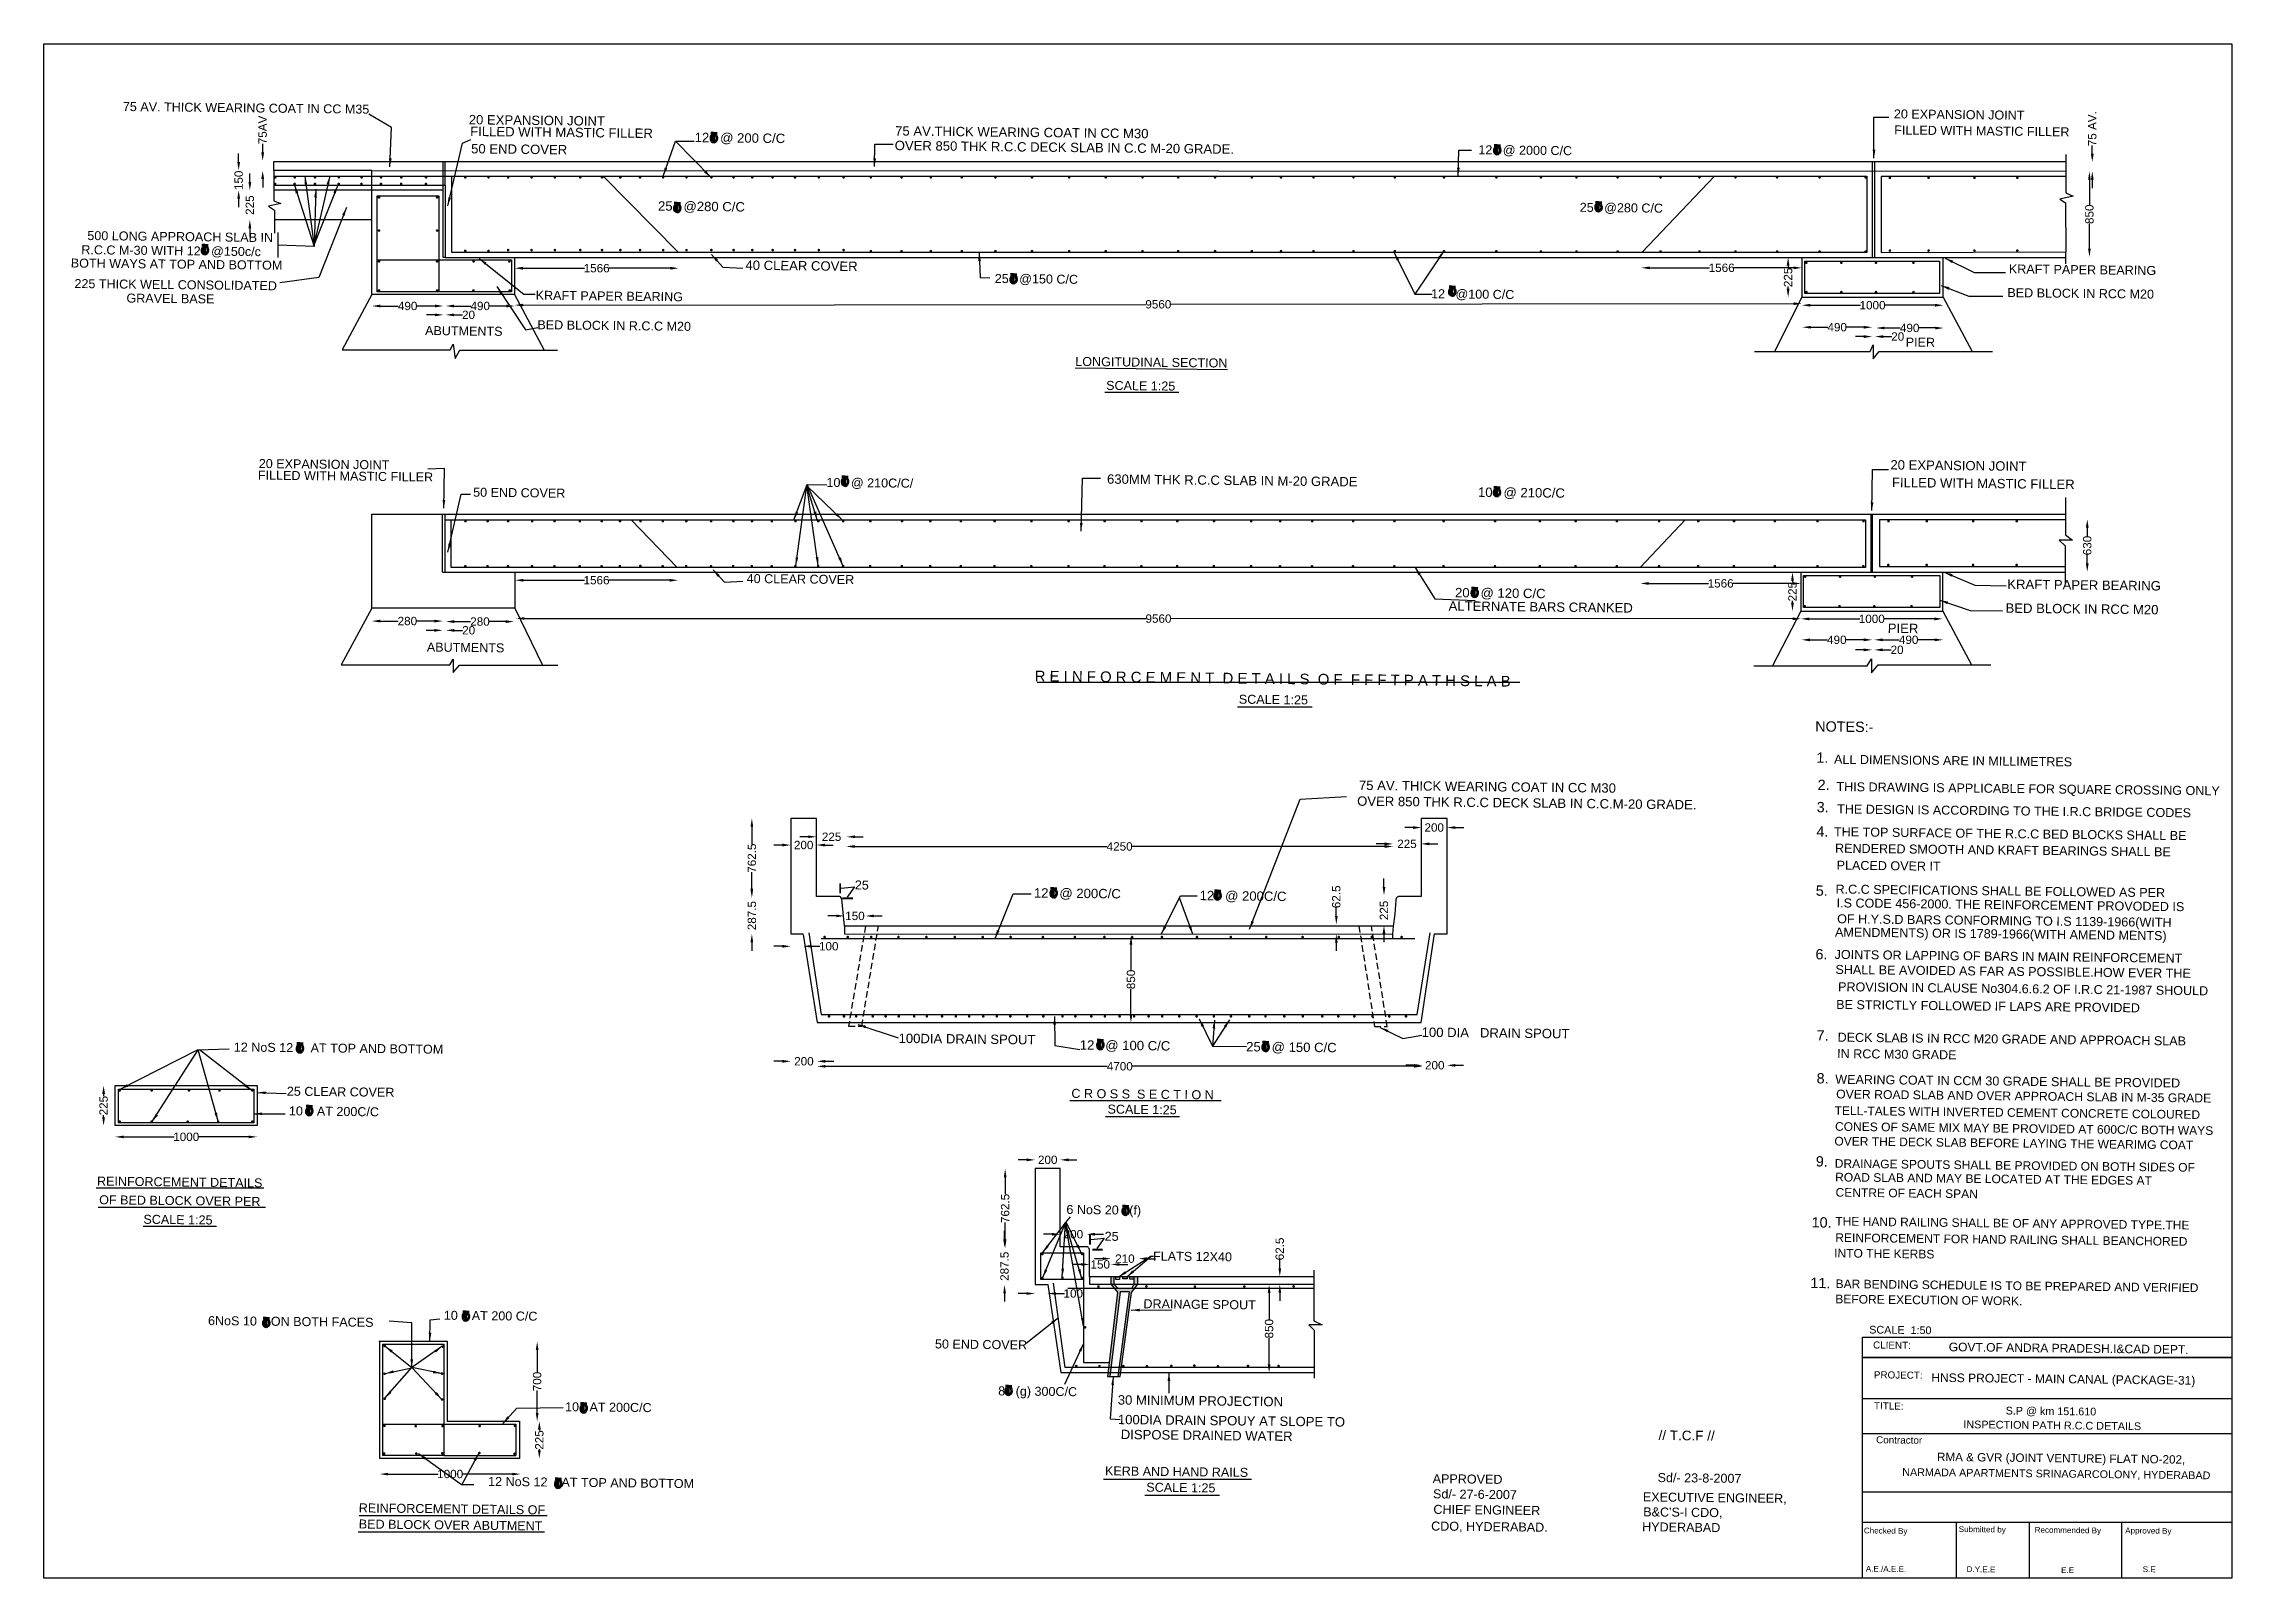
# Model space of a CAD drawing. Header units: millimetres. Extents: x 459 to 17490, y 246 to 12188.
import ezdxf

# ---------------------------------------------------------------- set-up
doc = ezdxf.new("R2010")
doc.units = ezdxf.units.MM
doc.header["$MEASUREMENT"] = 0
doc.linetypes.add('DASHED', pattern=[0.75, 0.5, -0.25])
for name, color, linetype in [('DIM', 7, 'Continuous'), ('DWG', 7, 'Continuous'), ('TXT', 7, 'Continuous'), ('TXT @ 1', 7, 'Continuous')]:
    doc.layers.add(name, color=color, linetype=linetype)
doc.styles.add('Notes', font='arial.ttf', dxfattribs={"height": 0.1})
doc.styles.get("Standard").update_dxf_attribs({"font": 'arial.ttf'})
doc.dimstyles.new('Civil', dxfattribs={"dimtxt": 65, "dimasz": 65, "dimexe": 0.1, "dimexo": 0.0625, "dimgap": 0.09, "dimtad": 0, "dimdec": 0, "dimzin": 12, "dimdsep": 46, "dimtxsty": 'Standard', "dimcen": 0.1, "dimse1": 1, "dimse2": 1, "dimadec": 5, "dimazin": 2, "dimtfac": 1, "dimtdec": 0, "dimtofl": 0, "dimtmove": 0, "dimatfit": 3, "dimfxl": 1, "dimfrac": 1, "dimtolj": 1, "dimtzin": 0, "dimarcsym": 0})

msp = doc.modelspace()

# ---------------------------------------------------------------- texts
at = {"layer": 'TXT @ 1', "style": 'Notes'}
for s, height, p in [('75 AV. THICK WEARING COAT IN CC M35', 70, (1074.5, 11664.7)), ('20 EXPANSION JOINT ', 73, (3766.3, 11561.4)), ('20 EXPANSION JOINT', 70, (14856.7, 11607.5)), ('FILLED WITH MASTIC FILLER', 73, (3777.3, 11470.2)), ('12   @ 200 C/C', 73, (5524.2, 11422.7)), ('OVER 850 THK R.C.C DECK SLAB IN C.C M-20 GRADE.', 73, (7081.1, 11360.3)), ('75 AV.THICK WEARING COAT IN CC M30', 73, (7084.5, 11473.9)), ('FILLED WITH MASTIC FILLER', 70, (14859.7, 11482.3)), ('50 END COVER', 73, (3784.6, 11335.1)), ('12   @ 2000 C/C', 70, (11623, 11328.5)), ('25   @280 C/C', 73, (5239.1, 10889.6)), ('25   @280 C/C', 70, (12411.9, 10880.4)), ('500 LONG APPROACH SLAB IN', 70, (798.1, 10660.3)), ('R.C.C M-30 WITH 12   @150c/c', 70, (751, 10550.5)), ('BOTH WAYS AT TOP AND BOTTOM', 70, (669.4, 10447)), ('40 CLEAR COVER', 73, (5919.6, 10428.9)), ('25   @150 C/C', 70, (7859.7, 10326.6)), ('KRAFT PAPER BEARING', 70, (15751.4, 10401)), ('225 THICK WELL CONSOLIDATED', 70, (697.6, 10287)), ('GRAVEL BASE', 70, (1102.6, 10174.1)), ('KRAFT PAPER BEARING', 70, (4287, 10196.2)), ('12   @100 C/C', 70, (11254.9, 10208.3)), ('BED BLOCK IN RCC M20', 70, (15739.9, 10216.6)), ('ABUTMENTS', 70, (3426.4, 9921.4)), ('BED BLOCK IN R.C.C M20', 70, (4300.3, 9966.5)), ('PIER', 70, (14948.9, 9831.6)), ('%%ULONGITUDINAL SECTION', 70, (8486.4, 9681.1)), ('SCALE 1:25', 70, (8726.3, 9494.6)), ('FILLED WITH MASTIC FILLER', 70, (2125.4, 8796.4)), ('20 EXPANSION JOINT', 70, (2132.3, 8886.6)), ('20 EXPANSION JOINT', 73, (14829.6, 8875.1)), ('50 END COVER', 70, (3800.6, 8663.3)), ('10   @ 210C/C/', 70, (6550.1, 8739.9)), ('630MM THK R.C.C SLAB IN M-20 GRADE', 73, (8733.5, 8764.4)), ('10   @ 210C/C', 73, (11620.3, 8662.2)), ('FILLED WITH MASTIC FILLER', 73, (14841.7, 8737.8)), ('40 CLEAR COVER', 70, (5929.1, 7991.8)), ('KRAFT PAPER BEARING', 73, (15739.2, 7946.1)), ('ALTERNATE BARS CRANKED', 73, (11391.6, 7777)), ('20   @ 120 C/C', 73, (11441.6, 7880.5)), ('PIER', 73, (14809.2, 7603.3)), ('BED BLOCK IN RCC M20', 73, (15725.8, 7760.2)), ('ABUTMENTS', 70, (3440.1, 7458)), ('R E I N F O R C E M E N T  D E T A I L S  O F  F F F T P A T H S L A B', 83, (8170.3, 7226.3)), ('SCALE 1:25', 70, (9759.1, 7052.3)), ('NOTES:-', 80, (14244.4, 6835.9)), ('1.', 80, (14252.8, 6593)), ('ALL DIMENSIONS ARE IN MILLIMETRES', 70, (14391.2, 6584.8)), ('OVER 850 THK R.C.C DECK SLAB IN C.C.M-20 GRADE.', 73, (10679.8, 6258.1)), ('75 AV. THICK WEARING COAT IN CC M30', 73, (10693.8, 6381)), ('2.', 80, (14263.7, 6380.9)), ('THIS DRAWING IS APPLICABLE FOR SQUARE CROSSING ONLY', 70, (14409.9, 6372.2)), ('3.', 80, (14255.9, 6207.8)), ('THE DESIGN IS ACCORDING TO THE I.R.C BRIDGE CODES', 70, (14415.3, 6198.3)), ('4.', 80, (14254.3, 6017.5)), ('THE TOP SURFACE OF THE R.C.C BED BLOCKS SHALL BE', 70, (14390.5, 6020.7)), ('RENDERED SMOOTH AND KRAFT BEARINGS SHALL BE', 70, (14398.8, 5892.7)), ('PLACED OVER IT', 70, (14411.2, 5760.6)), ('25', 70, (6770.9, 5606.6)), ('5.', 80, (14249.1, 5557.7)), ('R.C.C SPECIFICATIONS SHALL BE FOLLOWED AS PER', 70, (14402.9, 5574.8)), ('12   @ 200C/C', 73, (8164.4, 5543.8)), ('12   @ 200C/C', 73, (9453.8, 5523.4)), ('I.S CODE 456-2000. THE REINFORCEMENT PROVODED IS', 70, (14411.2, 5467.4)), ('AMENDMENTS) OR IS 1789-1966(WITH AMEND MENTS)', 70, (14398.8, 5240.3)), ('OF H.Y.S.D BARS CONFORMING TO I.S 1139-1966(WITH', 70, (14415.3, 5343.5)), ('6.', 80, (14246.6, 5062.8)), ('JOINTS OR LAPPING OF BARS IN MAIN REINFORCEMENT', 70, (14395.5, 5066)), ('SHALL BE AVOIDED AS FAR AS POSSIBLE.HOW EVER THE', 70, (14402, 4949.2)), ('PROVISION IN CLAUSE No304.6.6.2 OF I.R.C 21-1987 SHOULD', 70, (14422.6, 4814.8)), ('BE STRICTLY FOLLOWED IF LAPS ARE PROVIDED', 70, (14408, 4676.5)), ('100DIA DRAIN SPOUT', 73, (7111.1, 4412)), ('12   @ 100 C/C', 73, (8521.2, 4360.2)), ('100 DIA   DRAIN SPOUT', 73, (11181.9, 4459.6)), ('7.', 80, (14255.3, 4431.4)), ('DECK SLAB IS IN RCC M20 GRADE AND APPROACH SLAB', 70, (14418.9, 4421.9)), ('12 NoS 12     AT TOP AND BOTTOM', 70, (1937.9, 4345.4)), ('25   @ 150 C/C', 73, (9816, 4346.7)), ('IN RCC M30 GRADE', 70, (14415.3, 4294.6)), ('8.', 80, (14255.3, 4097.2)), ('WEARING COAT IN CCM 30 GRADE SHALL BE PROVIDED', 70, (14400.7, 4094.5)), ('25 CLEAR COVER', 70, (2350.7, 4001.7)), ('10    AT 200C/C', 70, (2366.6, 3848.4)), ('C R O S S  S E C T I O N', 70, (8456.1, 3984.7)), ('SCALE 1:25', 70, (8737.3, 3862.3)), ('TELL-TALES WITH INVERTED CEMENT CONCRETE COLOURED', 67, (14395.7, 3852.2)), ('OVER ROAD SLAB AND OVER APPROACH SLAB IN M-35 GRADE', 68, (14407.6, 3980.6)), ('CONES OF SAME MIX MAY BE PROVIDED AT 600C/C BOTH WAYS', 67, (14398.8, 3728.8)), ('OVER THE DECK SLAB BEFORE LAYING THE WEARIMG COAT', 67, (14393.8, 3614.4)), ('9.', 80, (14249.3, 3450.9)), ('DRAINAGE SPOUTS SHALL BE PROVIDED ON BOTH SIDES OF', 67, (14396.6, 3440.8)), ('REINFORCEMENT DETAILS', 70, (873.2, 3302.1)), ('ROAD SLAB AND MAY BE LOCATED AT THE EDGES AT', 67, (14399.7, 3334.6)), ('CENTRE OF EACH SPAN', 67, (14402.8, 3215.8)), ('OF BED BLOCK OVER PER', 70, (890.1, 3156.9)), ('SCALE 1:25', 70, (1234.4, 3004.8)), ('6 NoS 20   (f)', 70, (8417, 3081.1)), ('25', 70, (8715, 2872.5)), ('10.', 80, (14216.3, 2976.2)), ('THE HAND RAILING SHALL BE OF ANY APPROVED TYPE.THE', 67, (14400.9, 2990.7)), ('REINFORCEMENT FOR HAND RAILING SHALL BEANCHORED', 67, (14400.9, 2863.6)), ('FLATS 12X40', 70, (9091.5, 2718.7)), ('INTO THE KERBS', 67, (14392.1, 2743.1)), ('11.', 80, (14206.4, 2504.7)), ('BAR BENDING SCHEDULE IS TO BE PREPARED AND VERIFIED', 67, (14403.1, 2504.3)), ('DRAINAGE SPOUT', 70, (9016.7, 2347.8)), ('BEFORE EXECUTION OF WORK.', 67, (14400.9, 2386)), ('6NoS 10    ON BOTH FACES', 70, (1737.1, 2216.5)), ('10    AT 200 C/C', 70, (3572.4, 2258)), ('50 END COVER', 70, (7394.4, 2034.6)), ('SCALE  1:50', 60, (14664.8, 2150.9)), ('CLIENT:', 55, (14694.5, 2034.2)), ('GOVT.OF ANDRA PRADESH.I&CAD DEPT.', 67, (15283.7, 2012.9)), ('8   (g) 300C/C', 70, (7886.4, 1669.3)), ('PROJECT:', 55, (14701, 1802.3)), ('HNSS PROJECT - MAIN CANAL (PACKAGE-31)', 67, (15148.5, 1774.8)), ('10   AT 200C/C', 70, (4515.6, 1546.2)), ('30 MINIMUM PROJECTION', 73, (8817, 1597.9)), ('TITLE:', 55, (14702, 1560.5)), ('S.P @ km 151.610', 60, (15726.9, 1520.6)), ('100DIA DRAIN SPOUY AT SLOPE TO', 73, (8817.8, 1445.4)), ('DISPOSE DRAINED WATER', 73, (8840.3, 1329.1)), ('// T.C.F //', 75, (13025.8, 1322.1)), ('INSPECTION PATH R.C.C DETAILS', 60, (15397.9, 1414.1)), ('Contractor', 55, (14718.4, 1296.3)), ('RMA & GVR (JOINT VENTURE) FLAT NO-202,', 65, (15192.2, 1158.8)), ('12 NoS 12    AT TOP AND BOTTOM', 70, (3916.9, 965)), ('KERB AND HAND RAILS', 70, (8717.6, 1046.9)), ('APPROVED', 70, (11267.4, 986.2)), ('Sd/- 23-8-2007', 70, (13018.1, 994.8)), ('NARMADA APARTMENTS SRINAGARCOLONY, HYDERABAD', 60, (14921.7, 1043)), ('SCALE 1:25', 70, (9039.1, 919.9)), ('Sd/- 27-6-2007', 70, (11270.4, 868.2)), ('EXECUTIVE ENGINEER,', 70, (12903.4, 844.6)), ('REINFORCEMENT DETAILS OF', 70, (2910.4, 758.9)), ('BED BLOCK OVER ABUTMENT', 70, (2910.4, 633.5)), ('CDO, HYDERABAD.', 70, (11255.6, 617.6)), ('CHIEF ENGINEER', 70, (11273.3, 747.3)), ('HYDERABAD', 70, (12897.6, 611.7)), ("B&C'S-I CDO,", 70, (12906.4, 728.1)), ('Checked By', 45, (14623.5, 595.2)), ('Submitted by', 45, (15360.9, 605.9)), ('Recommended By', 45, (15952.4, 600.7)), ('Approved By', 45, (16657.1, 596)), ('A.E./A.E.E.', 45, (14638.3, 297.4)), ('D.Y.E.E', 45, (15422.8, 294.4)), ('E.E', 45, (16158.4, 287.2)), ('S.E', 45, (16792.9, 294.2))]:
    msp.add_text(s, height=height, rotation=359.36395, dxfattribs=at).set_placement(p)
for s, p in [('NOTES:-', (14284.2, 7012.9)), ('ALL DIMENSIONS ARE IN MILLIMETRES', (14284.5, 7012))]:
    msp.add_text(s, height=0.1, dxfattribs=at).set_placement(p)

# ---------------------------------------------------------------- blocks, each defined once
blk = doc.blocks.new('*D2')
at = {"layer": 'Defpoints', "color": 0, "transparency": 16777216}
for p in [(2063, 11047), (2136, 11047), (2136, 10817)]:
    blk.add_point(p, dxfattribs=at)
at = {"layer": 'DIM', "color": 0, "lineweight": -2, "transparency": 16777216}
for p, q in [((2063, 11112), (2063, 11177)), ((2063, 10752), (2063, 10687))]:
    blk.add_line(p, q, dxfattribs=at)
at = {"layer": 'DIM', "color": 0, "transparency": 16777216}
for points in [[(2052, 11112), (2074, 11112), (2063, 11047)], [(2052, 10752), (2074, 10752), (2063, 10817)]]:
    blk.add_solid(points, dxfattribs=at)
at = {"layer": 'DIM', "color": 0, "transparency": 16777216, "insert": (2063, 10932), "char_height": 65, "attachment_point": 5, "rotation": 90}
blk.add_mtext('\\A1;225', dxfattribs=at)
blk = doc.blocks.new('*D3')
at = {"layer": 'Defpoints', "color": 0, "transparency": 16777216}
for p in [(1976, 11203), (2136, 11203), (2136, 11047)]:
    blk.add_point(p, dxfattribs=at)
at = {"layer": 'DIM', "color": 0, "lineweight": -2, "transparency": 16777216}
for p, q in [((1976, 11268), (1976, 11333)), ((1976, 10982), (1976, 10917))]:
    blk.add_line(p, q, dxfattribs=at)
at = {"layer": 'DIM', "color": 0, "transparency": 16777216}
for points in [[(1965, 11268), (1987, 11268), (1976, 11203)], [(1965, 10982), (1987, 10982), (1976, 11047)]]:
    blk.add_solid(points, dxfattribs=at)
at = {"layer": 'DIM', "color": 0, "transparency": 16777216, "insert": (1976, 11125), "char_height": 65, "attachment_point": 5, "rotation": 90}
blk.add_mtext('\\A1;150', dxfattribs=at)
blk = doc.blocks.new('*D4')
at = {"layer": 'Defpoints', "color": 0, "transparency": 16777216}
for p in [(2145, 11278), (2163, 11278), (2145, 11200)]:
    blk.add_point(p, dxfattribs=at)
at = {"layer": 'DIM', "color": 0, "lineweight": -2, "transparency": 16777216}
for p, q in [((2163, 11343), (2163, 11408)), ((2163, 11135), (2163, 11070))]:
    blk.add_line(p, q, dxfattribs=at)
at = {"layer": 'DIM', "color": 0, "transparency": 16777216}
for points in [[(2152, 11343), (2174, 11343), (2163, 11278)], [(2152, 11135), (2174, 11135), (2163, 11200)]]:
    blk.add_solid(points, dxfattribs=at)
at = {"layer": 'DIM', "color": 0, "transparency": 16777216, "insert": (2163, 11517), "char_height": 65, "attachment_point": 5, "rotation": 90}
blk.add_mtext('\\A1;75AV', dxfattribs=at)
blk = doc.blocks.new('*D5')
at = {"layer": 'Defpoints', "color": 0, "transparency": 16777216}
for p in [(3014, 10237), (3568, 10237), (3568, 10147)]:
    blk.add_point(p, dxfattribs=at)
at = {"layer": 'DIM', "color": 0, "lineweight": -2, "transparency": 16777216}
for p, q in [((3079, 10147), (3218, 10147)), ((3503, 10147), (3364, 10147))]:
    blk.add_line(p, q, dxfattribs=at)
at = {"layer": 'DIM', "color": 0, "transparency": 16777216}
for points in [[(3079, 10158), (3079, 10136), (3014, 10147)], [(3503, 10158), (3503, 10136), (3568, 10147)]]:
    blk.add_solid(points, dxfattribs=at)
at = {"layer": 'DIM', "color": 0, "transparency": 16777216, "insert": (3291, 10147), "char_height": 65, "attachment_point": 5}
blk.add_mtext('\\A1;490', dxfattribs=at)
blk = doc.blocks.new('*D6')
at = {"layer": 'Defpoints', "color": 0, "transparency": 16777216}
for p in [(3568, 10147), (3588, 10147), (3588, 10078)]:
    blk.add_point(p, dxfattribs=at)
at = {"layer": 'DIM', "color": 0, "lineweight": -2, "transparency": 16777216}
for p, q in [((3503, 10078), (3438, 10078)), ((3653, 10078), (3718, 10078))]:
    blk.add_line(p, q, dxfattribs=at)
at = {"layer": 'DIM', "color": 0, "transparency": 16777216}
for points in [[(3503, 10089), (3503, 10067), (3568, 10078)], [(3653, 10089), (3653, 10067), (3588, 10078)]]:
    blk.add_solid(points, dxfattribs=at)
at = {"layer": 'DIM', "color": 0, "transparency": 16777216, "insert": (3765, 10078), "char_height": 65, "attachment_point": 5}
blk.add_mtext('\\A1;20', dxfattribs=at)
blk = doc.blocks.new('*D7')
at = {"layer": 'Defpoints', "color": 0, "transparency": 16777216}
for p in [(3588, 10078), (4125, 10147), (4125, 10078)]:
    blk.add_point(p, dxfattribs=at)
at = {"layer": 'DIM', "color": 0, "lineweight": -2, "transparency": 16777216}
for p, q in [((3653, 10147), (3783, 10147)), ((4060, 10147), (3930, 10147))]:
    blk.add_line(p, q, dxfattribs=at)
at = {"layer": 'DIM', "color": 0, "transparency": 16777216}
for points in [[(3653, 10158), (3653, 10136), (3588, 10147)], [(4060, 10158), (4060, 10136), (4125, 10147)]]:
    blk.add_solid(points, dxfattribs=at)
at = {"layer": 'DIM', "color": 0, "transparency": 16777216, "insert": (3856, 10147), "char_height": 65, "attachment_point": 5}
blk.add_mtext('\\A1;490', dxfattribs=at)
blk = doc.blocks.new('*D8')
at = {"layer": 'Defpoints', "color": 0, "transparency": 16777216}
for p in [(4124, 10467), (5399, 10467), (5399, 10441)]:
    blk.add_point(p, dxfattribs=at)
at = {"layer": 'DIM', "color": 0, "lineweight": -2, "transparency": 16777216}
for p, q in [((4189, 10441), (4668, 10441)), ((5334, 10441), (4856, 10441))]:
    blk.add_line(p, q, dxfattribs=at)
at = {"layer": 'DIM', "color": 0, "transparency": 16777216}
for points in [[(4189, 10452), (4189, 10430), (4124, 10441)], [(5334, 10452), (5334, 10430), (5399, 10441)]]:
    blk.add_solid(points, dxfattribs=at)
at = {"layer": 'DIM', "color": 0, "transparency": 16777216, "insert": (4762, 10441), "char_height": 65, "attachment_point": 5}
blk.add_mtext('\\A1;1566', dxfattribs=at)
blk = doc.blocks.new('*D9')
at = {"layer": 'Defpoints', "color": 0, "transparency": 16777216}
for p in [(4124, 10237), (14141, 10248), (14141, 10165)]:
    blk.add_point(p, dxfattribs=at)
at = {"layer": 'DIM', "color": 0, "lineweight": -2, "transparency": 16777216}
for p, q in [((4189, 10154), (9035, 10159)), ((14076, 10165), (9230, 10160))]:
    blk.add_line(p, q, dxfattribs=at)
at = {"layer": 'DIM', "color": 0, "transparency": 16777216}
for points in [[(4189, 10165), (4189, 10143), (4124, 10154)], [(14076, 10176), (14076, 10154), (14141, 10165)]]:
    blk.add_solid(points, dxfattribs=at)
at = {"layer": 'DIM', "color": 0, "transparency": 16777216, "insert": (9133, 10160), "char_height": 65, "attachment_point": 5, "rotation": 0.0644}
blk.add_mtext('\\A1;9560', dxfattribs=at)
blk = doc.blocks.new('*D10')
at = {"layer": 'Defpoints', "color": 0, "transparency": 16777216}
for p in [(12892, 10458), (12892, 10444), (14141, 10458)]:
    blk.add_point(p, dxfattribs=at)
at = {"layer": 'DIM', "color": 0, "lineweight": -2, "transparency": 16777216}
for p, q in [((12957, 10444), (13423, 10444)), ((14076, 10444), (13611, 10444))]:
    blk.add_line(p, q, dxfattribs=at)
at = {"layer": 'DIM', "color": 0, "transparency": 16777216}
for points in [[(12957, 10455), (12957, 10433), (12892, 10444)], [(14076, 10455), (14076, 10433), (14141, 10444)]]:
    blk.add_solid(points, dxfattribs=at)
at = {"layer": 'DIM', "color": 0, "transparency": 16777216, "insert": (13517, 10444), "char_height": 65, "attachment_point": 5}
blk.add_mtext('\\A1;1566', dxfattribs=at)
blk = doc.blocks.new('*D11')
at = {"layer": 'Defpoints', "color": 0, "transparency": 16777216}
for p in [(14034, 10525), (14141, 10525), (14141, 10216)]:
    blk.add_point(p, dxfattribs=at)
at = {"layer": 'DIM', "color": 0, "lineweight": -2, "transparency": 16777216}
for p, q in [((14034, 10460), (14034, 10443)), ((14034, 10281), (14034, 10298))]:
    blk.add_line(p, q, dxfattribs=at)
at = {"layer": 'DIM', "color": 0, "transparency": 16777216}
for points in [[(14023, 10460), (14045, 10460), (14034, 10525)], [(14023, 10281), (14045, 10281), (14034, 10216)]]:
    blk.add_solid(points, dxfattribs=at)
at = {"layer": 'DIM', "color": 0, "transparency": 16777216, "insert": (14034, 10370), "char_height": 65, "attachment_point": 5, "rotation": 90}
blk.add_mtext('\\A1;225', dxfattribs=at)
blk = doc.blocks.new('*D12')
at = {"layer": 'Defpoints', "color": 0, "transparency": 16777216}
for p in [(14141, 10216), (15242, 10216), (15242, 10153)]:
    blk.add_point(p, dxfattribs=at)
at = {"layer": 'DIM', "color": 0, "lineweight": -2, "transparency": 16777216}
for p, q in [((14206, 10153), (14597, 10153)), ((15177, 10153), (14785, 10153))]:
    blk.add_line(p, q, dxfattribs=at)
at = {"layer": 'DIM', "color": 0, "transparency": 16777216}
for points in [[(14206, 10164), (14206, 10142), (14141, 10153)], [(15177, 10164), (15177, 10142), (15242, 10153)]]:
    blk.add_solid(points, dxfattribs=at)
at = {"layer": 'DIM', "color": 0, "transparency": 16777216, "insert": (14691, 10153), "char_height": 65, "attachment_point": 5}
blk.add_mtext('\\A1;1000', dxfattribs=at)
blk = doc.blocks.new('*D13')
at = {"layer": 'Defpoints', "color": 0, "transparency": 16777216}
for p in [(14144, 9997), (14688, 9997), (14688, 9982)]:
    blk.add_point(p, dxfattribs=at)
at = {"layer": 'DIM', "color": 0, "lineweight": -2, "transparency": 16777216}
for p, q in [((14209, 9982), (14343, 9982)), ((14623, 9982), (14489, 9982))]:
    blk.add_line(p, q, dxfattribs=at)
at = {"layer": 'DIM', "color": 0, "transparency": 16777216}
for points in [[(14209, 9992), (14209, 9971), (14144, 9982)], [(14623, 9992), (14623, 9971), (14688, 9982)]]:
    blk.add_solid(points, dxfattribs=at)
at = {"layer": 'DIM', "color": 0, "transparency": 16777216, "insert": (14416, 9982), "char_height": 65, "attachment_point": 5}
blk.add_mtext('\\A1;490', dxfattribs=at)
blk = doc.blocks.new('*D14')
at = {"layer": 'Defpoints', "color": 0, "transparency": 16777216}
for p in [(14688, 9982), (14710, 9982), (14710, 9909)]:
    blk.add_point(p, dxfattribs=at)
at = {"layer": 'DIM', "color": 0, "lineweight": -2, "transparency": 16777216}
for p, q in [((14623, 9909), (14558, 9909)), ((14775, 9909), (14840, 9909))]:
    blk.add_line(p, q, dxfattribs=at)
at = {"layer": 'DIM', "color": 0, "transparency": 16777216}
for points in [[(14623, 9920), (14623, 9898), (14688, 9909)], [(14775, 9920), (14775, 9898), (14710, 9909)]]:
    blk.add_solid(points, dxfattribs=at)
at = {"layer": 'DIM', "color": 0, "transparency": 16777216, "insert": (14887, 9909), "char_height": 65, "attachment_point": 5}
blk.add_mtext('\\A1;20', dxfattribs=at)
blk = doc.blocks.new('*D15')
at = {"layer": 'Defpoints', "color": 0, "transparency": 16777216}
for p in [(14717, 9910), (15244, 9976), (15244, 9910)]:
    blk.add_point(p, dxfattribs=at)
at = {"layer": 'DIM', "color": 0, "lineweight": -2, "transparency": 16777216}
for p, q in [((14782, 9976), (14907, 9976)), ((15179, 9976), (15053, 9976))]:
    blk.add_line(p, q, dxfattribs=at)
at = {"layer": 'DIM', "color": 0, "transparency": 16777216}
for points in [[(14782, 9986), (14782, 9965), (14717, 9976)], [(15179, 9986), (15179, 9965), (15244, 9976)]]:
    blk.add_solid(points, dxfattribs=at)
at = {"layer": 'DIM', "color": 0, "transparency": 16777216, "insert": (14980, 9976), "char_height": 65, "attachment_point": 5}
blk.add_mtext('\\A1;490', dxfattribs=at)
blk = doc.blocks.new('*D16')
at = {"layer": 'Defpoints', "color": 0, "transparency": 16777216}
for p in [(16345, 11195), (16379, 11195), (16345, 10528)]:
    blk.add_point(p, dxfattribs=at)
at = {"layer": 'DIM', "color": 0, "lineweight": -2, "transparency": 16777216}
for p, q in [((16379, 11130), (16379, 10933)), ((16379, 10593), (16379, 10789))]:
    blk.add_line(p, q, dxfattribs=at)
at = {"layer": 'DIM', "color": 0, "transparency": 16777216}
for points in [[(16368, 11130), (16389, 11130), (16379, 11195)], [(16368, 10593), (16389, 10593), (16379, 10528)]]:
    blk.add_solid(points, dxfattribs=at)
at = {"layer": 'DIM', "color": 0, "transparency": 16777216, "insert": (16379, 10861), "char_height": 65, "attachment_point": 5, "rotation": 90}
blk.add_mtext('\\A1;850', dxfattribs=at)
blk = doc.blocks.new('*D17')
at = {"layer": 'Defpoints', "color": 0, "transparency": 16777216}
for p in [(16379, 11267), (16401, 11267), (16379, 11195)]:
    blk.add_point(p, dxfattribs=at)
at = {"layer": 'DIM', "color": 0, "lineweight": -2, "transparency": 16777216}
for p, q in [((16401, 11332), (16401, 11397)), ((16401, 11130), (16401, 11065))]:
    blk.add_line(p, q, dxfattribs=at)
at = {"layer": 'DIM', "color": 0, "transparency": 16777216}
for points in [[(16390, 11332), (16412, 11332), (16401, 11267)], [(16390, 11130), (16412, 11130), (16401, 11195)]]:
    blk.add_solid(points, dxfattribs=at)
at = {"layer": 'DIM', "color": 0, "transparency": 16777216, "insert": (16401, 11527), "char_height": 65, "attachment_point": 5, "rotation": 90}
blk.add_mtext('\\A1;75 AV.', dxfattribs=at)
blk = doc.blocks.new('*D18')
at = {"layer": 'Defpoints', "color": 0, "transparency": 16777216}
for p in [(16325, 8487), (16362, 8487), (16325, 8079)]:
    blk.add_point(p, dxfattribs=at)
at = {"layer": 'DIM', "color": 0, "lineweight": -2, "transparency": 16777216}
for p, q in [((16362, 8422), (16362, 8355)), ((16362, 8144), (16362, 8211))]:
    blk.add_line(p, q, dxfattribs=at)
at = {"layer": 'DIM', "color": 0, "transparency": 16777216}
for points in [[(16351, 8422), (16373, 8422), (16362, 8487)], [(16351, 8144), (16373, 8144), (16362, 8079)]]:
    blk.add_solid(points, dxfattribs=at)
at = {"layer": 'DIM', "color": 0, "transparency": 16777216, "insert": (16362, 8283), "char_height": 65, "attachment_point": 5, "rotation": 90}
blk.add_mtext('\\A1;630', dxfattribs=at)
blk = doc.blocks.new('*D19')
at = {"layer": 'Defpoints', "color": 0, "transparency": 16777216}
for p in [(14139, 7529), (14688, 7549), (14688, 7529)]:
    blk.add_point(p, dxfattribs=at)
at = {"layer": 'DIM', "color": 0, "lineweight": -2, "transparency": 16777216}
for p, q in [((14204, 7549), (14340, 7549)), ((14623, 7549), (14486, 7549))]:
    blk.add_line(p, q, dxfattribs=at)
at = {"layer": 'DIM', "color": 0, "transparency": 16777216}
for points in [[(14204, 7560), (14204, 7538), (14139, 7549)], [(14623, 7560), (14623, 7538), (14688, 7549)]]:
    blk.add_solid(points, dxfattribs=at)
at = {"layer": 'DIM', "color": 0, "transparency": 16777216, "insert": (14413, 7549), "char_height": 65, "attachment_point": 5}
blk.add_mtext('\\A1;490', dxfattribs=at)
blk = doc.blocks.new('*D20')
at = {"layer": 'Defpoints', "color": 0, "transparency": 16777216}
for p in [(14688, 7549), (14705, 7549), (14705, 7471)]:
    blk.add_point(p, dxfattribs=at)
at = {"layer": 'DIM', "color": 0, "lineweight": -2, "transparency": 16777216}
for p, q in [((14623, 7471), (14558, 7471)), ((14770, 7471), (14835, 7471))]:
    blk.add_line(p, q, dxfattribs=at)
at = {"layer": 'DIM', "color": 0, "transparency": 16777216}
for points in [[(14623, 7482), (14623, 7460), (14688, 7471)], [(14770, 7482), (14770, 7460), (14705, 7471)]]:
    blk.add_solid(points, dxfattribs=at)
at = {"layer": 'DIM', "color": 0, "transparency": 16777216, "insert": (14882, 7471), "char_height": 65, "attachment_point": 5}
blk.add_mtext('\\A1;20', dxfattribs=at)
blk = doc.blocks.new('*D21')
at = {"layer": 'Defpoints', "color": 0, "transparency": 16777216}
for p in [(15239, 7549), (14705, 7471), (15239, 7471)]:
    blk.add_point(p, dxfattribs=at)
at = {"layer": 'DIM', "color": 0, "lineweight": -2, "transparency": 16777216}
for p, q in [((14770, 7549), (14899, 7549)), ((15174, 7549), (15045, 7549))]:
    blk.add_line(p, q, dxfattribs=at)
at = {"layer": 'DIM', "color": 0, "transparency": 16777216}
for points in [[(14770, 7560), (14770, 7538), (14705, 7549)], [(15174, 7560), (15174, 7538), (15239, 7549)]]:
    blk.add_solid(points, dxfattribs=at)
at = {"layer": 'DIM', "color": 0, "transparency": 16777216, "insert": (14972, 7549), "char_height": 65, "attachment_point": 5}
blk.add_mtext('\\A1;490', dxfattribs=at)
blk = doc.blocks.new('*D22')
at = {"layer": 'Defpoints', "color": 0, "transparency": 16777216}
for p in [(14068, 8075), (14141, 8075), (14141, 7773)]:
    blk.add_point(p, dxfattribs=at)
at = {"layer": 'DIM', "color": 0, "lineweight": -2, "transparency": 16777216}
for p, q in [((14068, 8010), (14068, 7997)), ((14068, 7838), (14068, 7852))]:
    blk.add_line(p, q, dxfattribs=at)
at = {"layer": 'DIM', "color": 0, "transparency": 16777216}
for points in [[(14057, 8010), (14079, 8010), (14068, 8075)], [(14057, 7838), (14079, 7838), (14068, 7773)]]:
    blk.add_solid(points, dxfattribs=at)
at = {"layer": 'DIM', "color": 0, "transparency": 16777216, "insert": (14068, 7924), "char_height": 65, "attachment_point": 5, "rotation": 90}
blk.add_mtext('\\A1;225', dxfattribs=at)
blk = doc.blocks.new('*D23')
at = {"layer": 'Defpoints', "color": 0, "transparency": 16777216}
for p in [(14134, 7773), (15237, 7773), (15237, 7712)]:
    blk.add_point(p, dxfattribs=at)
at = {"layer": 'DIM', "color": 0, "lineweight": -2, "transparency": 16777216}
for p, q in [((14199, 7712), (14591, 7712)), ((15172, 7712), (14779, 7712))]:
    blk.add_line(p, q, dxfattribs=at)
at = {"layer": 'DIM', "color": 0, "transparency": 16777216}
for points in [[(14199, 7723), (14199, 7701), (14134, 7712)], [(15172, 7723), (15172, 7701), (15237, 7712)]]:
    blk.add_solid(points, dxfattribs=at)
at = {"layer": 'DIM', "color": 0, "transparency": 16777216, "insert": (14685, 7712), "char_height": 65, "attachment_point": 5}
blk.add_mtext('\\A1;1000', dxfattribs=at)
blk = doc.blocks.new('*D24')
at = {"layer": 'Defpoints', "color": 0, "transparency": 16777216}
for p in [(12885, 8003), (12885, 7988), (14134, 8003)]:
    blk.add_point(p, dxfattribs=at)
at = {"layer": 'DIM', "color": 0, "lineweight": -2, "transparency": 16777216}
for p, q in [((12950, 7988), (13415, 7988)), ((14069, 7988), (13603, 7988))]:
    blk.add_line(p, q, dxfattribs=at)
at = {"layer": 'DIM', "color": 0, "transparency": 16777216}
for points in [[(12950, 7999), (12950, 7977), (12885, 7988)], [(14069, 7999), (14069, 7977), (14134, 7988)]]:
    blk.add_solid(points, dxfattribs=at)
at = {"layer": 'DIM', "color": 0, "transparency": 16777216, "insert": (13509, 7988), "char_height": 65, "attachment_point": 5}
blk.add_mtext('\\A1;1566', dxfattribs=at)
blk = doc.blocks.new('*D25')
at = {"layer": 'Defpoints', "color": 0, "transparency": 16777216}
for p in [(4135, 7776), (4135, 7715), (14134, 7773)]:
    blk.add_point(p, dxfattribs=at)
at = {"layer": 'DIM', "color": 0, "lineweight": -2, "transparency": 16777216}
for p, q in [((4200, 7715), (9037, 7714)), ((14069, 7713), (9231, 7714))]:
    blk.add_line(p, q, dxfattribs=at)
at = {"layer": 'DIM', "color": 0, "transparency": 16777216}
for points in [[(4200, 7726), (4200, 7705), (4135, 7715)], [(14069, 7724), (14069, 7702), (14134, 7713)]]:
    blk.add_solid(points, dxfattribs=at)
at = {"layer": 'DIM', "color": 0, "transparency": 16777216, "insert": (9134, 7714), "char_height": 65, "attachment_point": 5, "rotation": 359.9859}
blk.add_mtext('\\A1;9560', dxfattribs=at)
blk = doc.blocks.new('*D26')
at = {"layer": 'Defpoints', "color": 0, "transparency": 16777216}
for p in [(4126, 8033), (5396, 8033), (5396, 8013)]:
    blk.add_point(p, dxfattribs=at)
at = {"layer": 'DIM', "color": 0, "lineweight": -2, "transparency": 16777216}
for p, q in [((4191, 8013), (4667, 8013)), ((5331, 8013), (4855, 8013))]:
    blk.add_line(p, q, dxfattribs=at)
at = {"layer": 'DIM', "color": 0, "transparency": 16777216}
for points in [[(4191, 8023), (4191, 8002), (4126, 8013)], [(5331, 8023), (5331, 8002), (5396, 8013)]]:
    blk.add_solid(points, dxfattribs=at)
at = {"layer": 'DIM', "color": 0, "transparency": 16777216, "insert": (4761, 8013), "char_height": 65, "attachment_point": 5}
blk.add_mtext('\\A1;1566', dxfattribs=at)
blk = doc.blocks.new('*D27')
at = {"layer": 'Defpoints', "color": 0, "transparency": 16777216}
for p in [(3013, 7795), (3564, 7795), (3564, 7695)]:
    blk.add_point(p, dxfattribs=at)
at = {"layer": 'DIM', "color": 0, "lineweight": -2, "transparency": 16777216}
for p, q in [((3078, 7695), (3216, 7695)), ((3499, 7695), (3361, 7695))]:
    blk.add_line(p, q, dxfattribs=at)
at = {"layer": 'DIM', "color": 0, "transparency": 16777216}
for points in [[(3078, 7706), (3078, 7684), (3013, 7695)], [(3499, 7706), (3499, 7684), (3564, 7695)]]:
    blk.add_solid(points, dxfattribs=at)
at = {"layer": 'DIM', "color": 0, "transparency": 16777216, "insert": (3289, 7695), "char_height": 65, "attachment_point": 5}
blk.add_mtext('\\A1;280', dxfattribs=at)
blk = doc.blocks.new('*D28')
at = {"layer": 'Defpoints', "color": 0, "transparency": 16777216}
for p in [(3564, 7695), (3589, 7695), (3589, 7623)]:
    blk.add_point(p, dxfattribs=at)
at = {"layer": 'DIM', "color": 0, "lineweight": -2, "transparency": 16777216}
for p, q in [((3499, 7623), (3434, 7623)), ((3654, 7623), (3719, 7623))]:
    blk.add_line(p, q, dxfattribs=at)
at = {"layer": 'DIM', "color": 0, "transparency": 16777216}
for points in [[(3499, 7634), (3499, 7612), (3564, 7623)], [(3654, 7634), (3654, 7612), (3589, 7623)]]:
    blk.add_solid(points, dxfattribs=at)
at = {"layer": 'DIM', "color": 0, "transparency": 16777216, "insert": (3766, 7623), "char_height": 65, "attachment_point": 5}
blk.add_mtext('\\A1;20', dxfattribs=at)
blk = doc.blocks.new('*D29')
at = {"layer": 'Defpoints', "color": 0, "transparency": 16777216}
for p in [(4118, 7691), (3589, 7623), (4118, 7623)]:
    blk.add_point(p, dxfattribs=at)
at = {"layer": 'DIM', "color": 0, "lineweight": -2, "transparency": 16777216}
for p, q in [((3654, 7691), (3781, 7691)), ((4053, 7691), (3926, 7691))]:
    blk.add_line(p, q, dxfattribs=at)
at = {"layer": 'DIM', "color": 0, "transparency": 16777216}
for points in [[(3654, 7702), (3654, 7680), (3589, 7691)], [(4053, 7702), (4053, 7680), (4118, 7691)]]:
    blk.add_solid(points, dxfattribs=at)
at = {"layer": 'DIM', "color": 0, "transparency": 16777216, "insert": (3854, 7691), "char_height": 65, "attachment_point": 5}
blk.add_mtext('\\A1;280', dxfattribs=at)
blk = doc.blocks.new('*D30')
at = {"layer": 'Defpoints', "color": 0, "transparency": 16777216}
for p in [(5970, 6160), (5978, 6160), (5978, 5541)]:
    blk.add_point(p, dxfattribs=at)
at = {"layer": 'DIM', "color": 0, "lineweight": -2, "transparency": 16777216}
for p, q in [((5970, 6095), (5970, 5960)), ((5970, 5606), (5970, 5741))]:
    blk.add_line(p, q, dxfattribs=at)
at = {"layer": 'DIM', "color": 0, "transparency": 16777216}
for points in [[(5959, 6095), (5980, 6095), (5970, 6160)], [(5959, 5606), (5980, 5606), (5970, 5541)]]:
    blk.add_solid(points, dxfattribs=at)
at = {"layer": 'DIM', "color": 0, "transparency": 16777216, "insert": (5970, 5850), "char_height": 65, "attachment_point": 5, "rotation": 90}
blk.add_mtext('\\A1;762.5', dxfattribs=at)
blk = doc.blocks.new('*D31')
at = {"layer": 'Defpoints', "color": 0, "transparency": 16777216}
for p in [(5970, 5547), (6001, 5547), (6001, 5260)]:
    blk.add_point(p, dxfattribs=at)
at = {"layer": 'DIM', "color": 0, "lineweight": -2, "transparency": 16777216}
for p, q in [((5970, 5612), (5970, 5677)), ((5970, 5195), (5970, 5130))]:
    blk.add_line(p, q, dxfattribs=at)
at = {"layer": 'DIM', "color": 0, "transparency": 16777216}
for points in [[(5959, 5612), (5980, 5612), (5970, 5547)], [(5959, 5195), (5980, 5195), (5970, 5260)]]:
    blk.add_solid(points, dxfattribs=at)
at = {"layer": 'DIM', "color": 0, "transparency": 16777216, "insert": (5970, 5403), "char_height": 65, "attachment_point": 5, "rotation": 90}
blk.add_mtext('\\A1;287.5', dxfattribs=at)
blk = doc.blocks.new('*D32')
at = {"layer": 'Defpoints', "color": 0, "transparency": 16777216}
for p in [(6272, 6158), (6473, 6158), (6473, 5952)]:
    blk.add_point(p, dxfattribs=at)
at = {"layer": 'DIM', "color": 0, "lineweight": -2, "transparency": 16777216}
for p, q in [((6207, 5952), (6142, 5952)), ((6538, 5952), (6603, 5952))]:
    blk.add_line(p, q, dxfattribs=at)
at = {"layer": 'DIM', "color": 0, "transparency": 16777216}
for points in [[(6207, 5963), (6207, 5941), (6272, 5952)], [(6538, 5963), (6538, 5941), (6473, 5952)]]:
    blk.add_solid(points, dxfattribs=at)
at = {"layer": 'DIM', "color": 0, "transparency": 16777216, "insert": (6373, 5952), "char_height": 65, "attachment_point": 5}
blk.add_mtext('\\A1;200', dxfattribs=at)
blk = doc.blocks.new('*D33')
at = {"layer": 'Defpoints', "color": 0, "transparency": 16777216}
for p in [(6707, 6016), (6473, 5921), (6707, 5921)]:
    blk.add_point(p, dxfattribs=at)
at = {"layer": 'DIM', "color": 0, "lineweight": -2, "transparency": 16777216}
for p, q in [((6408, 6016), (6343, 6016)), ((6772, 6016), (6837, 6016))]:
    blk.add_line(p, q, dxfattribs=at)
at = {"layer": 'DIM', "color": 0, "transparency": 16777216}
for points in [[(6408, 6027), (6408, 6006), (6473, 6016)], [(6772, 6027), (6772, 6006), (6707, 6016)]]:
    blk.add_solid(points, dxfattribs=at)
at = {"layer": 'DIM', "color": 0, "transparency": 16777216, "insert": (6590, 6016), "char_height": 65, "attachment_point": 5}
blk.add_mtext('\\A1;225', dxfattribs=at)
blk = doc.blocks.new('*D34')
at = {"layer": 'Defpoints', "color": 0, "transparency": 16777216}
for p in [(6691, 5320), (6853, 5400), (6853, 5320)]:
    blk.add_point(p, dxfattribs=at)
at = {"layer": 'DIM', "color": 0, "lineweight": -2, "transparency": 16777216}
for p, q in [((6626, 5400), (6561, 5400)), ((6918, 5400), (6983, 5400))]:
    blk.add_line(p, q, dxfattribs=at)
at = {"layer": 'DIM', "color": 0, "transparency": 16777216}
for points in [[(6626, 5411), (6626, 5390), (6691, 5400)], [(6918, 5411), (6918, 5390), (6853, 5400)]]:
    blk.add_solid(points, dxfattribs=at)
at = {"layer": 'DIM', "color": 0, "transparency": 16777216, "insert": (6772, 5400), "char_height": 65, "attachment_point": 5}
blk.add_mtext('\\A1;150', dxfattribs=at)
blk = doc.blocks.new('*D35')
at = {"layer": 'Defpoints', "color": 0, "transparency": 16777216}
for p in [(6272, 5262), (6369, 5262), (6369, 5164)]:
    blk.add_point(p, dxfattribs=at)
at = {"layer": 'DIM', "color": 0, "lineweight": -2, "transparency": 16777216}
for p, q in [((6207, 5164), (6142, 5164)), ((6434, 5164), (6499, 5164))]:
    blk.add_line(p, q, dxfattribs=at)
at = {"layer": 'DIM', "color": 0, "transparency": 16777216}
for points in [[(6207, 5175), (6207, 5153), (6272, 5164)], [(6434, 5175), (6434, 5153), (6369, 5164)]]:
    blk.add_solid(points, dxfattribs=at)
at = {"layer": 'DIM', "color": 0, "transparency": 16777216, "insert": (6568, 5164), "char_height": 65, "attachment_point": 5}
blk.add_mtext('\\A1;100', dxfattribs=at)
blk = doc.blocks.new('*D36')
at = {"layer": 'Defpoints', "color": 0, "transparency": 16777216}
for p in [(6477, 4269), (6272, 4248), (6477, 4248)]:
    blk.add_point(p, dxfattribs=at)
at = {"layer": 'DIM', "color": 0, "lineweight": -2, "transparency": 16777216}
for p, q in [((6207, 4269), (6142, 4269)), ((6542, 4269), (6607, 4269))]:
    blk.add_line(p, q, dxfattribs=at)
at = {"layer": 'DIM', "color": 0, "transparency": 16777216}
for points in [[(6207, 4280), (6207, 4258), (6272, 4269)], [(6542, 4280), (6542, 4258), (6477, 4269)]]:
    blk.add_solid(points, dxfattribs=at)
at = {"layer": 'DIM', "color": 0, "transparency": 16777216, "insert": (6375, 4269), "char_height": 65, "attachment_point": 5}
blk.add_mtext('\\A1;200', dxfattribs=at)
blk = doc.blocks.new('*D37')
at = {"layer": 'Defpoints', "color": 0, "transparency": 16777216}
for p in [(6477, 4269), (11188, 4269), (11188, 4230)]:
    blk.add_point(p, dxfattribs=at)
at = {"layer": 'DIM', "color": 0, "lineweight": -2, "transparency": 16777216}
for p, q in [((6542, 4230), (8734, 4230)), ((11123, 4230), (8931, 4230))]:
    blk.add_line(p, q, dxfattribs=at)
at = {"layer": 'DIM', "color": 0, "transparency": 16777216}
for points in [[(6542, 4241), (6542, 4219), (6477, 4230)], [(11123, 4241), (11123, 4219), (11188, 4230)]]:
    blk.add_solid(points, dxfattribs=at)
at = {"layer": 'DIM', "color": 0, "transparency": 16777216, "insert": (8833, 4230), "char_height": 65, "attachment_point": 5}
blk.add_mtext('\\A1;4700', dxfattribs=at)
blk = doc.blocks.new('*D38')
at = {"layer": 'Defpoints', "color": 0, "transparency": 16777216}
for p in [(11188, 4230), (11379, 4238), (11379, 4230)]:
    blk.add_point(p, dxfattribs=at)
at = {"layer": 'DIM', "color": 0, "lineweight": -2, "transparency": 16777216}
for p, q in [((11123, 4238), (11058, 4238)), ((11444, 4238), (11509, 4238))]:
    blk.add_line(p, q, dxfattribs=at)
at = {"layer": 'DIM', "color": 0, "transparency": 16777216}
for points in [[(11123, 4248), (11123, 4227), (11188, 4238)], [(11444, 4248), (11444, 4227), (11379, 4238)]]:
    blk.add_solid(points, dxfattribs=at)
at = {"layer": 'DIM', "color": 0, "transparency": 16777216, "insert": (11284, 4238), "char_height": 65, "attachment_point": 5}
blk.add_mtext('\\A1;200', dxfattribs=at)
blk = doc.blocks.new('*D39')
at = {"layer": 'Defpoints', "color": 0, "transparency": 16777216}
for p in [(8876, 5242), (8920, 5242), (8876, 4570)]:
    blk.add_point(p, dxfattribs=at)
at = {"layer": 'DIM', "color": 0, "lineweight": -2, "transparency": 16777216}
for p, q in [((8920, 5177), (8920, 4978)), ((8920, 4635), (8920, 4834))]:
    blk.add_line(p, q, dxfattribs=at)
at = {"layer": 'DIM', "color": 0, "transparency": 16777216}
for points in [[(8909, 5177), (8931, 5177), (8920, 5242)], [(8909, 4635), (8931, 4635), (8920, 4570)]]:
    blk.add_solid(points, dxfattribs=at)
at = {"layer": 'DIM', "color": 0, "transparency": 16777216, "insert": (8920, 4906), "char_height": 65, "attachment_point": 5, "rotation": 90}
blk.add_mtext('\\A1;850', dxfattribs=at)
blk = doc.blocks.new('*D40')
at = {"layer": 'Defpoints', "color": 0, "transparency": 16777216}
for p in [(10518, 5334), (10558, 5334), (10558, 5258)]:
    blk.add_point(p, dxfattribs=at)
at = {"layer": 'DIM', "color": 0, "lineweight": -2, "transparency": 16777216}
for p, q in [((10518, 5399), (10518, 5464)), ((10518, 5193), (10518, 5128))]:
    blk.add_line(p, q, dxfattribs=at)
at = {"layer": 'DIM', "color": 0, "transparency": 16777216}
for points in [[(10508, 5399), (10529, 5399), (10518, 5334)], [(10508, 5193), (10529, 5193), (10518, 5258)]]:
    blk.add_solid(points, dxfattribs=at)
at = {"layer": 'DIM', "color": 0, "transparency": 16777216, "insert": (10518, 5549), "char_height": 65, "attachment_point": 5, "rotation": 90}
blk.add_mtext('\\A1;62.5', dxfattribs=at)
blk = doc.blocks.new('*D41')
at = {"layer": 'Defpoints', "color": 0, "transparency": 16777216}
for p in [(10889, 5561), (10957, 5561), (10957, 5326)]:
    blk.add_point(p, dxfattribs=at)
at = {"layer": 'DIM', "color": 0, "lineweight": -2, "transparency": 16777216}
for p, q in [((10889, 5626), (10889, 5691)), ((10889, 5261), (10889, 5196))]:
    blk.add_line(p, q, dxfattribs=at)
at = {"layer": 'DIM', "color": 0, "transparency": 16777216}
for points in [[(10878, 5626), (10900, 5626), (10889, 5561)], [(10878, 5261), (10900, 5261), (10889, 5326)]]:
    blk.add_solid(points, dxfattribs=at)
at = {"layer": 'DIM', "color": 0, "transparency": 16777216, "insert": (10889, 5443), "char_height": 65, "attachment_point": 5, "rotation": 90}
blk.add_mtext('\\A1;225', dxfattribs=at)
blk = doc.blocks.new('*D42')
at = {"layer": 'Defpoints', "color": 0, "transparency": 16777216}
for p in [(6704, 5922), (10960, 5941), (10960, 5922)]:
    blk.add_point(p, dxfattribs=at)
at = {"layer": 'DIM', "color": 0, "lineweight": -2, "transparency": 16777216}
for p, q in [((6769, 5941), (8734, 5941)), ((10895, 5941), (8930, 5941))]:
    blk.add_line(p, q, dxfattribs=at)
at = {"layer": 'DIM', "color": 0, "transparency": 16777216}
for points in [[(6769, 5952), (6769, 5930), (6704, 5941)], [(10895, 5952), (10895, 5930), (10960, 5941)]]:
    blk.add_solid(points, dxfattribs=at)
at = {"layer": 'DIM', "color": 0, "transparency": 16777216, "insert": (8832, 5941), "char_height": 65, "attachment_point": 5}
blk.add_mtext('\\A1;4250', dxfattribs=at)
blk = doc.blocks.new('*D43')
at = {"layer": 'Defpoints', "color": 0, "transparency": 16777216}
for p in [(11178, 5961), (10958, 5940), (11178, 5940)]:
    blk.add_point(p, dxfattribs=at)
at = {"layer": 'DIM', "color": 0, "lineweight": -2, "transparency": 16777216}
for p, q in [((10893, 5961), (10828, 5961)), ((11243, 5961), (11308, 5961))]:
    blk.add_line(p, q, dxfattribs=at)
at = {"layer": 'DIM', "color": 0, "transparency": 16777216}
for points in [[(10893, 5972), (10893, 5950), (10958, 5961)], [(11243, 5972), (11243, 5950), (11178, 5961)]]:
    blk.add_solid(points, dxfattribs=at)
at = {"layer": 'DIM', "color": 0, "transparency": 16777216, "insert": (11068, 5961), "char_height": 65, "attachment_point": 5}
blk.add_mtext('\\A1;225', dxfattribs=at)
blk = doc.blocks.new('*D44')
at = {"layer": 'Defpoints', "color": 0, "transparency": 16777216}
for p in [(11180, 6155), (11380, 6155), (11380, 6088)]:
    blk.add_point(p, dxfattribs=at)
at = {"layer": 'DIM', "color": 0, "lineweight": -2, "transparency": 16777216}
for p, q in [((11115, 6088), (11050, 6088)), ((11445, 6088), (11510, 6088))]:
    blk.add_line(p, q, dxfattribs=at)
at = {"layer": 'DIM', "color": 0, "transparency": 16777216}
for points in [[(11115, 6099), (11115, 6077), (11180, 6088)], [(11445, 6099), (11445, 6077), (11380, 6088)]]:
    blk.add_solid(points, dxfattribs=at)
at = {"layer": 'DIM', "color": 0, "transparency": 16777216, "insert": (11280, 6088), "char_height": 65, "attachment_point": 5}
blk.add_mtext('\\A1;200', dxfattribs=at)
blk = doc.blocks.new('*D45')
at = {"layer": 'Defpoints', "color": 0, "transparency": 16777216}
for p in [(1015, 3769), (2120, 3769), (2120, 3681)]:
    blk.add_point(p, dxfattribs=at)
at = {"layer": 'DIM', "color": 0, "lineweight": -2, "transparency": 16777216}
for p, q in [((1080, 3681), (1474, 3681)), ((2055, 3681), (1662, 3681))]:
    blk.add_line(p, q, dxfattribs=at)
at = {"layer": 'DIM', "color": 0, "transparency": 16777216}
for points in [[(1080, 3691), (1080, 3670), (1015, 3681)], [(2055, 3691), (2055, 3670), (2120, 3681)]]:
    blk.add_solid(points, dxfattribs=at)
at = {"layer": 'DIM', "color": 0, "transparency": 16777216, "insert": (1568, 3681), "char_height": 65, "attachment_point": 5}
blk.add_mtext('\\A1;1000', dxfattribs=at)
blk = doc.blocks.new('*D46')
at = {"layer": 'Defpoints', "color": 0, "transparency": 16777216}
for p in [(925, 4080), (1015, 4080), (1015, 3769)]:
    blk.add_point(p, dxfattribs=at)
at = {"layer": 'DIM', "color": 0, "lineweight": -2, "transparency": 16777216}
for p, q in [((925, 4015), (925, 3997)), ((925, 3834), (925, 3851))]:
    blk.add_line(p, q, dxfattribs=at)
at = {"layer": 'DIM', "color": 0, "transparency": 16777216}
for points in [[(914, 4015), (936, 4015), (925, 4080)], [(914, 3834), (936, 3834), (925, 3769)]]:
    blk.add_solid(points, dxfattribs=at)
at = {"layer": 'DIM', "color": 0, "transparency": 16777216, "insert": (925, 3924), "char_height": 65, "attachment_point": 5, "rotation": 90}
blk.add_mtext('\\A1;225', dxfattribs=at)
blk = doc.blocks.new('*D47')
at = {"layer": 'Defpoints', "color": 0, "transparency": 16777216}
for p in [(3074, 1177), (4170, 1177), (4170, 1057)]:
    blk.add_point(p, dxfattribs=at)
at = {"layer": 'DIM', "color": 0, "lineweight": -2, "transparency": 16777216}
for p, q in [((3139, 1057), (3528, 1057)), ((4105, 1057), (3716, 1057))]:
    blk.add_line(p, q, dxfattribs=at)
at = {"layer": 'DIM', "color": 0, "transparency": 16777216}
for points in [[(3139, 1067), (3139, 1046), (3074, 1057)], [(4105, 1067), (4105, 1046), (4170, 1057)]]:
    blk.add_solid(points, dxfattribs=at)
at = {"layer": 'DIM', "color": 0, "transparency": 16777216, "insert": (3622, 1057), "char_height": 65, "attachment_point": 5}
blk.add_mtext('\\A1;1000', dxfattribs=at)
blk = doc.blocks.new('*D48')
at = {"layer": 'Defpoints', "color": 0, "transparency": 16777216}
for p in [(4162, 1468), (4316, 1468), (4162, 1177)]:
    blk.add_point(p, dxfattribs=at)
at = {"layer": 'DIM', "color": 0, "lineweight": -2, "transparency": 16777216}
for p, q in [((4316, 1403), (4316, 1395)), ((4316, 1242), (4316, 1250))]:
    blk.add_line(p, q, dxfattribs=at)
at = {"layer": 'DIM', "color": 0, "transparency": 16777216}
for points in [[(4305, 1403), (4327, 1403), (4316, 1468)], [(4305, 1242), (4327, 1242), (4316, 1177)]]:
    blk.add_solid(points, dxfattribs=at)
at = {"layer": 'DIM', "color": 0, "transparency": 16777216, "insert": (4316, 1322), "char_height": 65, "attachment_point": 5, "rotation": 90}
blk.add_mtext('\\A1;225', dxfattribs=at)
blk = doc.blocks.new('*D49')
at = {"layer": 'Defpoints', "color": 0, "transparency": 16777216}
for p in [(4299, 2087), (4316, 2087), (4316, 1468)]:
    blk.add_point(p, dxfattribs=at)
at = {"layer": 'DIM', "color": 0, "lineweight": -2, "transparency": 16777216}
for p, q in [((4299, 2022), (4299, 1849)), ((4299, 1533), (4299, 1706))]:
    blk.add_line(p, q, dxfattribs=at)
at = {"layer": 'DIM', "color": 0, "transparency": 16777216}
for points in [[(4288, 2022), (4310, 2022), (4299, 2087)], [(4288, 1533), (4310, 1533), (4299, 1468)]]:
    blk.add_solid(points, dxfattribs=at)
at = {"layer": 'DIM', "color": 0, "transparency": 16777216, "insert": (4299, 1777), "char_height": 65, "attachment_point": 5, "rotation": 90}
blk.add_mtext('\\A1;700', dxfattribs=at)
blk = doc.blocks.new('*D50')
at = {"layer": 'Defpoints', "color": 0, "transparency": 16777216}
for p in [(7941, 3430), (7968, 3430), (7968, 2819)]:
    blk.add_point(p, dxfattribs=at)
at = {"layer": 'DIM', "color": 0, "lineweight": -2, "transparency": 16777216}
for p, q in [((7941, 3365), (7941, 3234)), ((7941, 2884), (7941, 3015))]:
    blk.add_line(p, q, dxfattribs=at)
at = {"layer": 'DIM', "color": 0, "transparency": 16777216}
for points in [[(7930, 3365), (7952, 3365), (7941, 3430)], [(7930, 2884), (7952, 2884), (7941, 2819)]]:
    blk.add_solid(points, dxfattribs=at)
at = {"layer": 'DIM', "color": 0, "transparency": 16777216, "insert": (7941, 3124), "char_height": 65, "attachment_point": 5, "rotation": 90}
blk.add_mtext('\\A1;762.5', dxfattribs=at)
blk = doc.blocks.new('*D51')
at = {"layer": 'Defpoints', "color": 0, "transparency": 16777216}
for p in [(7936, 2819), (7964, 2819), (7964, 2529)]:
    blk.add_point(p, dxfattribs=at)
at = {"layer": 'DIM', "color": 0, "lineweight": -2, "transparency": 16777216}
for p, q in [((7936, 2884), (7936, 2949)), ((7936, 2464), (7936, 2399))]:
    blk.add_line(p, q, dxfattribs=at)
at = {"layer": 'DIM', "color": 0, "transparency": 16777216}
for points in [[(7926, 2884), (7947, 2884), (7936, 2819)], [(7926, 2464), (7947, 2464), (7936, 2529)]]:
    blk.add_solid(points, dxfattribs=at)
at = {"layer": 'DIM', "color": 0, "transparency": 16777216, "insert": (7936, 2674), "char_height": 65, "attachment_point": 5, "rotation": 90}
blk.add_mtext('\\A1;287.5', dxfattribs=at)
blk = doc.blocks.new('*D52')
at = {"layer": 'Defpoints', "color": 0, "transparency": 16777216}
for p in [(8173, 2533), (8272, 2533), (8272, 2462)]:
    blk.add_point(p, dxfattribs=at)
at = {"layer": 'DIM', "color": 0, "lineweight": -2, "transparency": 16777216}
for p, q in [((8108, 2462), (8043, 2462)), ((8337, 2462), (8402, 2462))]:
    blk.add_line(p, q, dxfattribs=at)
at = {"layer": 'DIM', "color": 0, "transparency": 16777216}
for points in [[(8108, 2472), (8108, 2451), (8173, 2462)], [(8337, 2472), (8337, 2451), (8272, 2462)]]:
    blk.add_solid(points, dxfattribs=at)
at = {"layer": 'DIM', "color": 0, "transparency": 16777216, "insert": (8471, 2462), "char_height": 65, "attachment_point": 5}
blk.add_mtext('\\A1;100', dxfattribs=at)
blk = doc.blocks.new('*D53')
at = {"layer": 'Defpoints', "color": 0, "transparency": 16777216}
for p in [(8575, 2923), (8370, 2885), (8575, 2885)]:
    blk.add_point(p, dxfattribs=at)
at = {"layer": 'DIM', "color": 0, "lineweight": -2, "transparency": 16777216}
for p, q in [((8305, 2923), (8240, 2923)), ((8640, 2923), (8705, 2923))]:
    blk.add_line(p, q, dxfattribs=at)
at = {"layer": 'DIM', "color": 0, "transparency": 16777216}
for points in [[(8305, 2934), (8305, 2912), (8370, 2923)], [(8640, 2934), (8640, 2912), (8575, 2923)]]:
    blk.add_solid(points, dxfattribs=at)
at = {"layer": 'DIM', "color": 0, "transparency": 16777216, "insert": (8472, 2923), "char_height": 65, "attachment_point": 5}
blk.add_mtext('\\A1;200', dxfattribs=at)
blk = doc.blocks.new('*D54')
at = {"layer": 'Defpoints', "color": 0, "transparency": 16777216}
for p in [(8598, 2652), (8765, 2688), (8765, 2652)]:
    blk.add_point(p, dxfattribs=at)
at = {"layer": 'DIM', "color": 0, "lineweight": -2, "transparency": 16777216}
for p, q in [((8533, 2688), (8468, 2688)), ((8830, 2688), (8895, 2688))]:
    blk.add_line(p, q, dxfattribs=at)
at = {"layer": 'DIM', "color": 0, "transparency": 16777216}
for points in [[(8533, 2699), (8533, 2677), (8598, 2688)], [(8830, 2699), (8830, 2677), (8765, 2688)]]:
    blk.add_solid(points, dxfattribs=at)
at = {"layer": 'DIM', "color": 0, "transparency": 16777216, "insert": (8681, 2688), "char_height": 65, "attachment_point": 5}
blk.add_mtext('\\A1;150', dxfattribs=at)
blk = doc.blocks.new('*D55')
at = {"layer": 'Defpoints', "color": 0, "transparency": 16777216}
for p in [(8980, 2733), (8765, 2688), (8980, 2688)]:
    blk.add_point(p, dxfattribs=at)
at = {"layer": 'DIM', "color": 0, "lineweight": -2, "transparency": 16777216}
for p, q in [((8700, 2733), (8635, 2733)), ((9045, 2733), (9110, 2733))]:
    blk.add_line(p, q, dxfattribs=at)
at = {"layer": 'DIM', "color": 0, "transparency": 16777216}
for points in [[(8700, 2744), (8700, 2722), (8765, 2733)], [(9045, 2744), (9045, 2722), (8980, 2733)]]:
    blk.add_solid(points, dxfattribs=at)
at = {"layer": 'DIM', "color": 0, "transparency": 16777216, "insert": (8873, 2733), "char_height": 65, "attachment_point": 5}
blk.add_mtext('\\A1;210', dxfattribs=at)
blk = doc.blocks.new('*D56')
at = {"layer": 'Defpoints', "color": 0, "transparency": 16777216}
for p in [(10054, 2594), (10078, 2594), (10054, 2534)]:
    blk.add_point(p, dxfattribs=at)
at = {"layer": 'DIM', "color": 0, "lineweight": -2, "transparency": 16777216}
for p, q in [((10078, 2659), (10078, 2724)), ((10078, 2469), (10078, 2404))]:
    blk.add_line(p, q, dxfattribs=at)
at = {"layer": 'DIM', "color": 0, "transparency": 16777216}
for points in [[(10068, 2659), (10089, 2659), (10078, 2594)], [(10068, 2469), (10089, 2469), (10078, 2534)]]:
    blk.add_solid(points, dxfattribs=at)
at = {"layer": 'DIM', "color": 0, "transparency": 16777216, "insert": (10078, 2809), "char_height": 65, "attachment_point": 5, "rotation": 90}
blk.add_mtext('\\A1;62.5', dxfattribs=at)
blk = doc.blocks.new('*D57')
at = {"layer": 'Defpoints', "color": 0, "transparency": 16777216}
for p in [(9995, 2530), (10025, 2530), (10025, 1847)]:
    blk.add_point(p, dxfattribs=at)
at = {"layer": 'DIM', "color": 0, "lineweight": -2, "transparency": 16777216}
for p, q in [((9995, 2465), (9995, 2260)), ((9995, 1912), (9995, 2117))]:
    blk.add_line(p, q, dxfattribs=at)
at = {"layer": 'DIM', "color": 0, "transparency": 16777216}
for points in [[(9984, 2465), (10006, 2465), (9995, 2530)], [(9984, 1912), (10006, 1912), (9995, 1847)]]:
    blk.add_solid(points, dxfattribs=at)
at = {"layer": 'DIM', "color": 0, "transparency": 16777216, "insert": (9995, 2188), "char_height": 65, "attachment_point": 5, "rotation": 90}
blk.add_mtext('\\A1;850', dxfattribs=at)
blk = doc.blocks.new('*D58')
at = {"layer": 'Defpoints', "color": 0, "transparency": 16777216}
for p in [(8173, 3434), (8370, 3502), (8370, 3434)]:
    blk.add_point(p, dxfattribs=at)
at = {"layer": 'DIM', "color": 0, "lineweight": -2, "transparency": 16777216}
for p, q in [((8108, 3502), (8043, 3502)), ((8435, 3502), (8500, 3502))]:
    blk.add_line(p, q, dxfattribs=at)
at = {"layer": 'DIM', "color": 0, "transparency": 16777216}
for points in [[(8108, 3513), (8108, 3491), (8173, 3502)], [(8435, 3513), (8435, 3491), (8370, 3502)]]:
    blk.add_solid(points, dxfattribs=at)
at = {"layer": 'DIM', "color": 0, "transparency": 16777216, "insert": (8272, 3502), "char_height": 65, "attachment_point": 5}
blk.add_mtext('\\A1;200', dxfattribs=at)

# ---------------------------------------------------------------- dimensions: what is measured, and where the dimension line sits
at = {"layer": 'DIM'}
for p1, p2, distance, text, picture, middle in [((2145.2, 11200.3), (2145.2, 11277.9), -17.4, '75AV', '*D4', (2162.7, 11516.5)), ((16378.5, 11194.6), (16378.5, 11267), -22.6, '75 AV.', '*D17', (16401.2, 11527.3)), ((2135.7, 11046.8), (2135.7, 11203.5), 160, '150', '*D3', (1975.8, 11125.1)), ((2135.7, 10817.3), (2135.7, 11046.8), 72.9, '225', '*D2', (2062.9, 10932)), ((16344.6, 10527.8), (16344.6, 11194.6), -33.9, '850', '*D16', (16378.5, 10861.2)), ((4123.7, 10466.5), (5399.5, 10466.5), -25.8, '1566', '*D8', (4761.6, 10440.8)), ((14141.1, 10458.1), (12892.2, 10458.1), 14.3, '1566', '*D10', (13516.7, 10443.8)), ((14141.1, 10215.8), (14141.1, 10525.2), 107.3, '225', '*D11', (14033.8, 10370.5)), ((3013.6, 10237), (3567.7, 10237), -90.2, '490', '*D5', (3290.6, 10146.8)), ((4123.7, 10237), (14141.1, 10248.3), -83, '9560', '*D9', (9132.5, 10159.6)), ((3588, 10078), (4124.8, 10078), 68.8, '490', '*D7', (3856.4, 10146.8)), ((14141.1, 10215.8), (15241.8, 10215.8), -62.8, '1000', '*D12', (14691.5, 10152.9)), ((14144.1, 9997.3), (14688.2, 9997.3), -15.8, '490', '*D13', (14416.2, 9981.6)), ((14688.2, 9981.6), (14709.9, 9981.6), -72.9, '20', '*D14', (14887, 9908.7)), ((14716.6, 9909.8), (15244.1, 9909.8), 65.9, '490', '*D15', (14980.3, 9975.7)), ((16325.4, 8079), (16325.4, 8487.4), -36.4, '630', '*D18', (16361.8, 8283.2)), ((4125.9, 8032.8), (5396.4, 8032.8), -20.1, '1566', '*D26', (4761.1, 8012.6)), ((14133.5, 8003.4), (12884.8, 8003.4), 15.3, '1566', '*D24', (13509.2, 7988)), ((14141.2, 7773.3), (14141.2, 8075.5), 73.4, '225', '*D22', (14067.8, 7924.4)), ((3013.1, 7795.3), (3564.3, 7795.3), -100.2, '280', '*D27', (3288.7, 7695.1)), ((3564.3, 7695.1), (3589.1, 7695.1), -72.3, '20', '*D28', (3766.2, 7622.8)), ((3589.1, 7622.8), (4118.2, 7622.8), 68.5, '280', '*D29', (3853.6, 7691.3)), ((14133.5, 7773.3), (4135.4, 7775.7), 60.3, '9560', '*D25', (9134.4, 7714.2)), ((14133.5, 7773.3), (15237.2, 7773.3), -61.3, '1000', '*D23', (14685.4, 7712)), ((14138.7, 7529), (14687.7, 7529), 20.2, '490', '*D19', (14413.2, 7549.2)), ((14687.7, 7549.2), (14705.4, 7549.2), -78.4, '20', '*D20', (14882.5, 7470.8)), ((14705.4, 7470.8), (15239.2, 7470.8), 78.4, '490', '*D21', (14972.3, 7549.2)), ((5978.1, 5541.1), (5978.1, 6159.8), 8.4, '762.5', '*D30', (5969.6, 5850.5)), ((6271.9, 6157.7), (6473.2, 6157.7), -206, '200', '*D32', (6372.6, 5951.7)), ((11180.4, 6155.3), (11379.5, 6155.3), -67.1, '200', '*D44', (11280, 6088.3)), ((6473.2, 5920.8), (6707.1, 5920.8), 95.6, '225', '*D33', (6590.2, 6016.4)), ((6704.4, 5921.9), (10959.9, 5921.9), 18.9, '4250', '*D42', (8832.2, 5940.8)), ((10958.2, 5940.2), (11178.1, 5940.2), 20.8, '225', '*D43', (11068.1, 5961)), ((6000.6, 5259.8), (6000.6, 5546.7), 31, '287.5', '*D31', (5969.6, 5403.3)), ((10558.2, 5258.3), (10558.2, 5334), 39.9, '62.5', '*D40', (10518.4, 5548.9)), ((10956.7, 5326), (10956.7, 5561), 67.7, '225', '*D41', (10889, 5443.5)), ((6691.4, 5319.8), (6853.4, 5319.8), 80.7, '150', '*D34', (6772.4, 5400.4)), ((6271.9, 5262.1), (6369.5, 5262.1), -97.9, '100', '*D35', (6568.2, 5164.2)), ((8876.2, 4570.4), (8876.2, 5242), -43.8, '850', '*D39', (8920, 4906.2)), ((6272.2, 4248), (6477.1, 4248), 20.7, '200', '*D36', (6374.6, 4268.7)), ((6477.1, 4268.7), (11188.4, 4268.7), -39, '4700', '*D37', (8832.7, 4229.7)), ((11188.4, 4229.7), (11379.1, 4229.7), 8, '200', '*D38', (11283.8, 4237.6)), ((1015.3, 3768.8), (1015.3, 4079.6), 90.6, '225', '*D46', (924.7, 3924.2)), ((1015.3, 3768.8), (2120.5, 3768.8), -88.3, '1000', '*D45', (1567.9, 3680.5)), ((7968.1, 2818.9), (7968.1, 3429.7), 27.2, '762.5', '*D50', (7940.9, 3124.3)), ((8173.2, 3434.2), (8370.2, 3434.2), 67.6, '200', '*D58', (8271.7, 3501.9)), ((7963.5, 2529.4), (7963.5, 2818.9), 27.2, '287.5', '*D51', (7936.4, 2674.2)), ((8370.2, 2884.5), (8574.8, 2884.5), 38.5, '200', '*D53', (8472.5, 2923)), ((10053.7, 2534.2), (10053.7, 2594.4), -24.7, '62.5', '*D56', (10078.4, 2809.3)), ((8598, 2651.5), (8764.9, 2651.5), 36.2, '150', '*D54', (8681.5, 2687.7)), ((8764.9, 2687.7), (8980.3, 2687.7), 45.2, '210', '*D55', (8872.6, 2733)), ((8173.2, 2533.2), (8272.4, 2533.2), -71.7, '100', '*D52', (8471.1, 2461.5)), ((10024.6, 1846.9), (10024.6, 2530.1), 29.4, '850', '*D57', (9995.2, 2188.5)), ((4316, 1467.6), (4316, 2087.3), 16.9, '700', '*D49', (4299, 1777.4)), ((4162.5, 1177.2), (4162.5, 1467.6), -153.5, '225', '*D48', (4316, 1322.4)), ((3073.6, 1177.2), (4170.4, 1177.2), -120.7, '1000', '*D47', (3622, 1056.6))]:
    dim = msp.add_aligned_dim(p1=p1, p2=p2, distance=distance, text=text, dimstyle='Civil', dxfattribs=at)
    dim.commit()
    dim.dimension.update_dxf_attribs({"geometry": picture, "text_midpoint": middle})
dim = msp.add_aligned_dim(p1=(3567.7, 10146.8), p2=(3588, 10146.8), distance=-68.8, dimstyle='Civil', dxfattribs=at)
dim.commit()
dim.dimension.update_dxf_attribs({"geometry": '*D6', "text_midpoint": (3765.1, 10078)})

# ---------------------------------------------------------------- hatches: boundary and pattern name
at = {"layer": 'DWG'}
h = msp.add_hatch(color=256, dxfattribs=at)
h.dxf.hatch_style = 1
h.paths.add_polyline_path([(8973.6, 2591.2), (8942.5, 2591.2), (8942.5, 2534.2), (8973.6, 2534.2)])
h.paths.add_polyline_path([(8973.6, 2534.2), (8942, 2534.2), (8926.2, 2502.3), (8949.8, 2502.3)])
h.paths.add_polyline_path([(8949.8, 2502.3), (8791.1, 2502.3), (8816.2, 2472.8), (8746.2, 1886.8), (8764.1, 1886.8), (8835.5, 2474.3), (8907.3, 2474.3), (8829.9, 1886.8), (8845, 1886.8), (8924.9, 2468.9)])
h.paths.add_polyline_path([(8786.7, 2534.2), (8764.1, 2534.2), (8791.1, 2502.3), (8817.9, 2502.3)])
h.paths.add_polyline_path([(8786.7, 2591.2), (8762.7, 2591.2), (8764.1, 2534.2), (8786.7, 2534.2)])
h.paths.add_polyline_path([(8764.1, 1886.8), (8746.2, 1886.8), (8741.4, 1846.5), (8759.2, 1846.5)])
h.paths.add_polyline_path([(8845, 1886.8), (8829.9, 1886.8), (8824.6, 1846.5), (8839.5, 1846.5)])
h.paths.add_polyline_path([(8759.2, 1846.5), (8741.4, 1846.5), (8737.7, 1815.7), (8755.5, 1815.7)])
h.paths.add_polyline_path([(8839.5, 1846.5), (8824.6, 1846.5), (8820.5, 1815.7), (8835.3, 1815.7)])

# ---------------------------------------------------------------- linework, layer by layer
for points in [[(4123.7, 10527.1), (4123.7, 10237), (3013.6, 10237), (3013.6, 11202.6), (2249.6, 11202.6), (2249.6, 11271.9), (16197.6, 11271.9)], [(2249.6, 11086.9), (3583.4, 11086.9), (3583.4, 11271.9)], [(3583.4, 10525.2), (3568.2, 10525.2), (3568.2, 11271.9)], [(14689.9, 10525.2), (14689.9, 11271.9)], [(14706.8, 11271.9), (14706.8, 10525.2)], [(16194.5, 11325.5), (16194.5, 11027.5), (16251, 11000.9), (16147.4, 10977.3), (16192.9, 10950.7)], [(2249.6, 11202.6), (2249.6, 10965.7), (2304.6, 10945), (2208.5, 10924.3), (2253.7, 10894.1), (2253.7, 10713.4)], [(2249.6, 11158.5), (14647.3, 11158.5), (14647.3, 10562.6), (3634, 10562.6), (3634, 11158.5)], [(3013.6, 11202.6), (16194.5, 11195.7)], [(3583.4, 11086.9), (3583.4, 10525.2), (4355.7, 10525.2), (5923.8, 10525.2), (11605.5, 10525.2)], [(5399.2, 10562.6), (4813, 11158.5)], [(12894.4, 10562.6), (13462, 11158.5)], [(16194.5, 11154.6), (14758.3, 11154.6), (14758.3, 10563.5)], [(3568.2, 11047.5), (2249.6, 11047.5)], [(3053.6, 10505.2), (3053.6, 11005.6), (3532.7, 11005.6), (3532.7, 10258.3)], [(3013.6, 10817.7), (2253.7, 10817.7)], [(14758.3, 10563.5), (16192.9, 10568)], [(16192.9, 10568), (16192.9, 10474)], [(11605.5, 10525.2), (16192.9, 10525.2)], [(14141.1, 10525.2), (14141.1, 10215.8), (15241.8, 10215.8), (15241.8, 10525.2)], [(3013.6, 10237), (2782.1, 9805.3)], [(4123.7, 10237), (4353.2, 9803.6)], [(14141.1, 10215.8), (13926.8, 9792)], [(15241.8, 10215.8), (15467.5, 9792)], [(2782.1, 9805.3), (3621.9, 9805.3), (3645.1, 9849.9), (3660, 9737.5), (3698.1, 9803.6), (4458.3, 9803.6)], [(13773.6, 9792), (14671.3, 9792), (14695, 9843.7), (14695, 9736), (14742.5, 9792), (15625, 9792)], [(4125.9, 8075.5), (4125.9, 7795.3), (3013.1, 7795.3), (3013.1, 8526.2), (16193, 8526.2)], [(3561.8, 8075.5), (3561.8, 8526.2)], [(3581.8, 8075.5), (3581.8, 8526.2)], [(14679.1, 8075.5), (14679.1, 8526.2)], [(14691.5, 8075.5), (14691.5, 8526.2)], [(16193, 8657.2), (16193, 8365.2), (16247.5, 8326), (16142.8, 8326), (16190.8, 8280.2), (16190.8, 7988.2)], [(3581.8, 8482.8), (14636.1, 8482.8), (14636.1, 8111.9), (3630.1, 8111.9), (3630.1, 8482.8)], [(5031.6, 8482.8), (5388.7, 8111.9)], [(12882.7, 8111.9), (13232.3, 8482.8)], [(16193, 8483.6), (14744.6, 8483.6), (14744.6, 8119.9), (16190.8, 8119.9)], [(3561.8, 8075.5), (16190.8, 8075.5)], [(14133.5, 8075.5), (14133.5, 7773.3), (15237.2, 7773.3), (15237.2, 8075.5)], [(3013.1, 7795.3), (2773.8, 7355.3)], [(4125.9, 7795.3), (4339.8, 7351.9)], [(14133.5, 7773.3), (13911.7, 7346.3)], [(15237.2, 7773.3), (15462.1, 7354.6)], [(2773.8, 7355.3), (3619.8, 7355.3), (3645.4, 7399.7), (3645.4, 7293.8), (3693.3, 7351.9), (4458.9, 7351.9)], [(13766.4, 7346.3), (14650.4, 7346.3), (14683.7, 7400.3), (14683.7, 7292.3), (14735.7, 7354.6), (15611.4, 7354.6)], [(6369.5, 5256.4), (6478.3, 4570.4), (11178.2, 4570.4), (11282.9, 5261), (11380.8, 5261), (11380.8, 6159.6), (11177.2, 6159.6), (11177.2, 5552.3), (11020.4, 5552.3), (11002.1, 5551.2), (10991.7, 5546.2), (10986.3, 5541.2), (10982.3, 5529.1), (10981.3, 5522.8), (10972.3, 5414.5), (10959.9, 5319.8), (6691.4, 5319.8), (6669.6, 5532.8), (6665.4, 5542), (6658.9, 5548.6), (6654.2, 5551.3), (6646.9, 5552.8), (6473.2, 5552.8), (6473.2, 6157.7), (6271.9, 6157.7), (6271.9, 5262.1), (6369.5, 5262.1)], [(6691.4, 5319.8), (6691.4, 5259.8), (10954.9, 5257.3)], [(10959.9, 5319.8), (10954.9, 5257.3)], [(6413.1, 5267.7), (6508.9, 4632.3), (11146.1, 4632.3), (11248.4, 5268)], [(6509.1, 5226), (11128.3, 5226)], [(10954.9, 5257.3), (10954.9, 5226)], [(10343.2, 2591.2), (8598, 2591.2), (8598, 2791.5), (8596.8, 2803.6), (8593.8, 2812.6), (8590.8, 2817.3), (8586.1, 2821.4), (8580.6, 2824.4), (8572.1, 2826.3), (8370.2, 2826.3), (8370.2, 3434.2), (8173.2, 3434.2), (8173.2, 2533.2), (8272.4, 2533.2), (8374.5, 1846.5), (10345.7, 1846.5)], [(8551.7, 2570), (8551.7, 1925.3), (8750.8, 1925.3)], [(8598, 2591.2), (8598, 2534.2), (10343.2, 2534.2)], [(8762.7, 2591.2), (8764.1, 2534.2), (8816.2, 2472.8), (8737.7, 1815.7), (8835.3, 1815.7), (8924.9, 2468.9), (8973.6, 2534.2), (8973.6, 2591.2)], [(8786.7, 2591.2), (8786.7, 2534.2), (8817.9, 2502.3)], [(8942.5, 2591.2), (8942.5, 2535.2), (8926.2, 2502.3)], [(10343.2, 2643.8), (10343.2, 2248.3), (10406.7, 2217.8), (10305.1, 2217.8), (10345.7, 2177.3), (10345.7, 1802.1)], [(10345.7, 1886.8), (8408.5, 1886.8), (8318.4, 2542.9)], [(8427.6, 2502.3), (10343.2, 2502.3)], [(8907.3, 2474.3), (8835.5, 2474.3), (8755.5, 1815.7)], [(8820.5, 1815.7), (8907.3, 2474.3)], [(3065.9, 2091.5), (3598.9, 2091.5), (3598.9, 1467.6), (4162.5, 1467.6), (4162.5, 1177.2), (3073.6, 1177.2), (3073.6, 2091.5)], [(3097.2, 1444.9), (4133.9, 1444.9)], [(4133.9, 1444.9), (4133.9, 1201)], [(3573, 1201), (4133.9, 1201)]]:
    msp.add_lwpolyline(points, dxfattribs=at)
at = {"layer": 'DWG', "const_width": 10}
for points in [[(2254.7, 11097.3, 1), (2264.7, 11097.3, 1)], [(2255.7, 11148.5, 1), (2265.7, 11148.5, 1)], [(2406.4, 11097.3, 1), (2416.4, 11097.3, 1)], [(2407.4, 11148.5, 1), (2417.4, 11148.5, 1)], [(2564.5, 11097.3, 1), (2574.5, 11097.3, 1)], [(2565.5, 11148.5, 1), (2575.5, 11148.5, 1)], [(2749.6, 11097.3, 1), (2759.6, 11097.3, 1)], [(2750.6, 11148.5, 1), (2760.6, 11148.5, 1)], [(2926.5, 11097.3, 1), (2936.5, 11097.3, 1)], [(2927.5, 11148.5, 1), (2937.5, 11148.5, 1)], [(3078.3, 11097.3, 1), (3088.3, 11097.3, 1)], [(3079.3, 11148.5, 1), (3089.3, 11148.5, 1)], [(3235.6, 11097.3, 1), (3245.6, 11097.3, 1)], [(3236.6, 11148.5, 1), (3246.6, 11148.5, 1)], [(3428.4, 11097.3, 1), (3438.4, 11097.3, 1)], [(3429.4, 11148.5, 1), (3439.4, 11148.5, 1)], [(3734.6, 11148.5, 1), (3744.6, 11148.5, 1)], [(3915.2, 11148.5, 1), (3925.2, 11148.5, 1)], [(4067.9, 11148.5, 1), (4077.9, 11148.5, 1)], [(4250.4, 11148.5, 1), (4260.4, 11148.5, 1)], [(4431.9, 11148.5, 1), (4441.9, 11148.5, 1)], [(4629.3, 11148.5, 1), (4639.3, 11148.5, 1)], [(4798.8, 11148.5, 1), (4808.8, 11148.5, 1)], [(4941.2, 11148.5, 1), (4951.2, 11148.5, 1)], [(5094.9, 11148.5, 1), (5104.9, 11148.5, 1)], [(5274.5, 11148.5, 1), (5284.5, 11148.5, 1)], [(5456, 11148.5, 1), (5466, 11148.5, 1)], [(5649.7, 11148.5, 1), (5659.7, 11148.5, 1)], [(5822.9, 11148.5, 1), (5832.9, 11148.5, 1)], [(5968.2, 11148.5, 1), (5978.2, 11148.5, 1)], [(6126.5, 11148.5, 1), (6136.5, 11148.5, 1)], [(6300.4, 11148.5, 1), (6310.4, 11148.5, 1)], [(6485.7, 11148.5, 1), (6495.7, 11148.5, 1)], [(6678.5, 11148.5, 1), (6688.5, 11148.5, 1)], [(6890.8, 11148.5, 1), (6900.8, 11148.5, 1)], [(7129.9, 11148.5, 1), (7139.9, 11148.5, 1)], [(7357.1, 11148.5, 1), (7367.1, 11148.5, 1)], [(7598.3, 11148.5, 1), (7608.3, 11148.5, 1)], [(7859.9, 11148.5, 1), (7869.9, 11148.5, 1)], [(8144.8, 11148.5, 1), (8154.8, 11148.5, 1)], [(8434.4, 11148.5, 1), (8444.4, 11148.5, 1)], [(8718.4, 11148.5, 1), (8728.4, 11148.5, 1)], [(9005.1, 11148.5, 1), (9015.1, 11148.5, 1)], [(9282.6, 11148.5, 1), (9292.6, 11148.5, 1)], [(9569.4, 11148.5, 1), (9579.4, 11148.5, 1)], [(9855.2, 11148.5, 1), (9865.2, 11148.5, 1)], [(10082.5, 11148.5, 1), (10092.5, 11148.5, 1)], [(10335.8, 11148.5, 1), (10345.8, 11148.5, 1)], [(10646.8, 11148.5, 1), (10656.8, 11148.5, 1)], [(10968, 11148.5, 1), (10978, 11148.5, 1)], [(11350.7, 11148.5, 1), (11360.7, 11148.5, 1)], [(11758.6, 11148.5, 1), (11768.6, 11148.5, 1)], [(12105.2, 11148.5, 1), (12115.2, 11148.5, 1)], [(12381.8, 11148.5, 1), (12391.8, 11148.5, 1)], [(12702.1, 11148.5, 1), (12712.1, 11148.5, 1)], [(13036.4, 11148.5, 1), (13046.4, 11148.5, 1)], [(13339.3, 11148.5, 1), (13349.3, 11148.5, 1)], [(13619.4, 11148.5, 1), (13629.4, 11148.5, 1)], [(13943.2, 11148.5, 1), (13953.2, 11148.5, 1)], [(14274.1, 11148.5, 1), (14284.1, 11148.5, 1)], [(14632.5, 11148.2, 1), (14642.5, 11148.2, 1)], [(14821.1, 11144.8, 1), (14831.1, 11144.8, 1)], [(15122.2, 11144.8, 1), (15132.2, 11144.8, 1)], [(15479, 11144.8, 1), (15489, 11144.8, 1)], [(15812.5, 11144.8, 1), (15822.5, 11144.8, 1)], [(3063.2, 10992.8, 1), (3073.2, 10992.8, 1)], [(3515, 10992.8, 1), (3525, 10992.8, 1)], [(3063.2, 10734.2, 1), (3073.2, 10734.2, 1)], [(3515, 10734.2, 1), (3525, 10734.2, 1)], [(3734.6, 10576.8, 1), (3744.6, 10576.8, 1)], [(3915.2, 10576.8, 1), (3925.2, 10576.8, 1)], [(4067.9, 10582.3, 1), (4077.9, 10582.3, 1)], [(4250.4, 10582.3, 1), (4260.4, 10582.3, 1)], [(4431.9, 10582.3, 1), (4441.9, 10582.3, 1)], [(4629.3, 10582.3, 1), (4639.3, 10582.3, 1)], [(4798.8, 10582.3, 1), (4808.8, 10582.3, 1)], [(4941.2, 10582.3, 1), (4951.2, 10582.3, 1)], [(5094.9, 10582.3, 1), (5104.9, 10582.3, 1)], [(5274.5, 10582.3, 1), (5284.5, 10582.3, 1)], [(5456, 10582.3, 1), (5466, 10582.3, 1)], [(5649.7, 10582.3, 1), (5659.7, 10582.3, 1)], [(5822.9, 10582.3, 1), (5832.9, 10582.3, 1)], [(5968.2, 10582.3, 1), (5978.2, 10582.3, 1)], [(6126.5, 10582.3, 1), (6136.5, 10582.3, 1)], [(6300.4, 10582.3, 1), (6310.4, 10582.3, 1)], [(6485.7, 10582.3, 1), (6495.7, 10582.3, 1)], [(6678.5, 10582.3, 1), (6688.5, 10582.3, 1)], [(6890.8, 10574.1, 1), (6900.8, 10574.1, 1)], [(7129.9, 10574.1, 1), (7139.9, 10574.1, 1)], [(7357.1, 10574.1, 1), (7367.1, 10574.1, 1)], [(7598.3, 10574.1, 1), (7608.3, 10574.1, 1)], [(7859.9, 10574.1, 1), (7869.9, 10574.1, 1)], [(8144.8, 10574.1, 1), (8154.8, 10574.1, 1)], [(8434.4, 10574.1, 1), (8444.4, 10574.1, 1)], [(8718.4, 10574.1, 1), (8728.4, 10574.1, 1)], [(9005.1, 10574.1, 1), (9015.1, 10574.1, 1)], [(9282.6, 10574.1, 1), (9292.6, 10574.1, 1)], [(9569.4, 10574.1, 1), (9579.4, 10574.1, 1)], [(9855.2, 10574.1, 1), (9865.2, 10574.1, 1)], [(10082.5, 10574.1, 1), (10092.5, 10574.1, 1)], [(10335.8, 10574.1, 1), (10345.8, 10574.1, 1)], [(10646.8, 10574.1, 1), (10656.8, 10574.1, 1)], [(10968, 10574.1, 1), (10978, 10574.1, 1)], [(11350.7, 10574.1, 1), (11360.7, 10574.1, 1)], [(11758.6, 10574.1, 1), (11768.6, 10574.1, 1)], [(12105.2, 10571.4, 1), (12115.2, 10571.4, 1)], [(12381.8, 10571.4, 1), (12391.8, 10571.4, 1)], [(12702.1, 10571.4, 1), (12712.1, 10571.4, 1)], [(13036.4, 10571.4, 1), (13046.4, 10571.4, 1)], [(13339.3, 10571.4, 1), (13349.3, 10571.4, 1)], [(13619.4, 10571.4, 1), (13629.4, 10571.4, 1)], [(13943.2, 10571.4, 1), (13953.2, 10571.4, 1)], [(14274.1, 10571.4, 1), (14284.1, 10571.4, 1)], [(14632.5, 10571.1, 1), (14642.5, 10571.1, 1)], [(14821.1, 10578.4, 1), (14831.1, 10578.4, 1)], [(15122.2, 10578.4, 1), (15132.2, 10578.4, 1)], [(15479, 10578.4, 1), (15489, 10578.4, 1)], [(15812.5, 10578.4, 1), (15822.5, 10578.4, 1)], [(3063.2, 10494.6, 1), (3073.2, 10494.6, 1)], [(3515, 10494.6, 1), (3525, 10494.6, 1)], [(3799.5, 10494.6, 1), (3809.5, 10494.6, 1)], [(4077.6, 10494.6, 1), (4087.6, 10494.6, 1)], [(14171, 10483.4, 1), (14181, 10483.4, 1)], [(14443.1, 10483.4, 1), (14453.1, 10483.4, 1)], [(14713, 10483.4, 1), (14723, 10483.4, 1)], [(15004.2, 10483.4, 1), (15014.2, 10483.4, 1)], [(3063.2, 10268.1, 1), (3073.2, 10268.1, 1)], [(3515, 10268.1, 1), (3525, 10268.1, 1)], [(3797.7, 10268.1, 1), (3807.7, 10268.1, 1)], [(4080.3, 10268.1, 1), (4090.3, 10268.1, 1)], [(14171, 10255.3, 1), (14181, 10255.3, 1)], [(14443.1, 10255.3, 1), (14453.1, 10255.3, 1)], [(14713, 10255.3, 1), (14723, 10255.3, 1)], [(15004.2, 10255.3, 1), (15014.2, 10255.3, 1)], [(3735.6, 8472.4, 1), (3745.6, 8472.4, 1)], [(3908.7, 8472.4, 1), (3918.7, 8472.4, 1)], [(4067.7, 8472.4, 1), (4077.7, 8472.4, 1)], [(4254.8, 8472.4, 1), (4264.8, 8472.4, 1)], [(4429.3, 8472.4, 1), (4439.3, 8472.4, 1)], [(4626.3, 8472.4, 1), (4636.3, 8472.4, 1)], [(4796.5, 8472.4, 1), (4806.5, 8472.4, 1)], [(4938.3, 8472.4, 1), (4948.3, 8472.4, 1)], [(5098.1, 8472.8, 1), (5108.1, 8472.8, 1)], [(5271.8, 8472.4, 1), (5281.8, 8472.4, 1)], [(5454.7, 8472.4, 1), (5464.7, 8472.4, 1)], [(5647.5, 8472.4, 1), (5657.5, 8472.4, 1)], [(5820.6, 8472.4, 1), (5830.6, 8472.4, 1)], [(5965.5, 8472.4, 1), (5975.5, 8472.4, 1)], [(6120, 8472.4, 1), (6130, 8472.4, 1)], [(6304.3, 8472.4, 1), (6314.3, 8472.4, 1)], [(6481.6, 8472.4, 1), (6491.6, 8472.4, 1)], [(6675.8, 8472.4, 1), (6685.8, 8472.4, 1)], [(6886.9, 8472.4, 1), (6896.9, 8472.4, 1)], [(7133.1, 8472.4, 1), (7143.1, 8472.4, 1)], [(7354, 8472.4, 1), (7364, 8472.4, 1)], [(7591.5, 8472.4, 1), (7601.5, 8472.4, 1)], [(7854.7, 8472.4, 1), (7864.7, 8472.4, 1)], [(8140.3, 8472.4, 1), (8150.3, 8472.4, 1)], [(8430.1, 8472.4, 1), (8440.1, 8472.4, 1)], [(8709.9, 8472.4, 1), (8719.9, 8472.4, 1)], [(8996.9, 8472.4, 1), (9006.9, 8472.4, 1)], [(9275.5, 8472.4, 1), (9285.5, 8472.4, 1)], [(9561.1, 8472.4, 1), (9571.1, 8472.4, 1)], [(9851, 8472.4, 1), (9861, 8472.4, 1)], [(10075.9, 8472.4, 1), (10085.9, 8472.4, 1)], [(10325, 8472.4, 1), (10335, 8472.4, 1)], [(10644.4, 8472.4, 1), (10654.4, 8472.4, 1)], [(10965.2, 8472.4, 1), (10975.2, 8472.4, 1)], [(11348.8, 8472.4, 1), (11358.8, 8472.4, 1)], [(11748.4, 8472.4, 1), (11758.4, 8472.4, 1)], [(12097.3, 8472.4, 1), (12107.3, 8472.4, 1)], [(12375.8, 8472.4, 1), (12385.8, 8472.4, 1)], [(12696.6, 8472.4, 1), (12706.6, 8472.4, 1)], [(13025.8, 8472.4, 1), (13035.8, 8472.4, 1)], [(13329.8, 8472.4, 1), (13339.8, 8472.4, 1)], [(13608.3, 8472.4, 1), (13618.3, 8472.4, 1)], [(13926.2, 8472.4, 1), (13936.2, 8472.4, 1)], [(14258.3, 8472.4, 1), (14268.3, 8472.4, 1)], [(14615.7, 8472.4, 1), (14625.7, 8472.4, 1)], [(14809.9, 8472.4, 1), (14819.9, 8472.4, 1)], [(15108.1, 8472.4, 1), (15118.1, 8472.4, 1)], [(15469.4, 8472.4, 1), (15479.4, 8472.4, 1)], [(15808.2, 8472.4, 1), (15818.2, 8472.4, 1)], [(3734.5, 8122.2, 1), (3744.5, 8122.2, 1)], [(3907.5, 8122.2, 1), (3917.5, 8122.2, 1)], [(4066.5, 8122.2, 1), (4076.5, 8122.2, 1)], [(4253.7, 8122.2, 1), (4263.7, 8122.2, 1)], [(4428.2, 8122.2, 1), (4438.2, 8122.2, 1)], [(4625.1, 8122.2, 1), (4635.1, 8122.2, 1)], [(4795.4, 8122.2, 1), (4805.4, 8122.2, 1)], [(4937.2, 8122.2, 1), (4947.2, 8122.2, 1)], [(5097, 8124, 1), (5107, 8124, 1)], [(5270.7, 8122.2, 1), (5280.7, 8122.2, 1)], [(5453.6, 8122.2, 1), (5463.6, 8122.2, 1)], [(5646.3, 8122.2, 1), (5656.3, 8122.2, 1)], [(5819.4, 8122.2, 1), (5829.4, 8122.2, 1)], [(5964.3, 8122.2, 1), (5974.3, 8122.2, 1)], [(6118.9, 8122.2, 1), (6128.9, 8122.2, 1)], [(6303.2, 8122.2, 1), (6313.2, 8122.2, 1)], [(6480.5, 8122.2, 1), (6490.5, 8122.2, 1)], [(6674.7, 8122.2, 1), (6684.7, 8122.2, 1)], [(6885.7, 8122.2, 1), (6895.7, 8122.2, 1)], [(7132, 8122.2, 1), (7142, 8122.2, 1)], [(7352.9, 8122.2, 1), (7362.9, 8122.2, 1)], [(7590.4, 8122.2, 1), (7600.4, 8122.2, 1)], [(7853.5, 8122.2, 1), (7863.5, 8122.2, 1)], [(8139.2, 8122.2, 1), (8149.2, 8122.2, 1)], [(8429, 8122.2, 1), (8439, 8122.2, 1)], [(8708.7, 8122.2, 1), (8718.7, 8122.2, 1)], [(8995.8, 8122.2, 1), (9005.8, 8122.2, 1)], [(9274.4, 8122.2, 1), (9284.4, 8122.2, 1)], [(9560, 8122.2, 1), (9570, 8122.2, 1)], [(9849.9, 8122.2, 1), (9859.9, 8122.2, 1)], [(10074.8, 8122.2, 1), (10084.8, 8122.2, 1)], [(10323.8, 8122.2, 1), (10333.8, 8122.2, 1)], [(10643.2, 8122.2, 1), (10653.2, 8122.2, 1)], [(10964.1, 8122.2, 1), (10974.1, 8122.2, 1)], [(11347.6, 8122.2, 1), (11357.6, 8122.2, 1)], [(11747.3, 8122.2, 1), (11757.3, 8122.2, 1)], [(12096.2, 8122.2, 1), (12106.2, 8122.2, 1)], [(12374.6, 8122.2, 1), (12384.6, 8122.2, 1)], [(12695.4, 8122.2, 1), (12705.4, 8122.2, 1)], [(13024.7, 8122.2, 1), (13034.7, 8122.2, 1)], [(13328.6, 8122.2, 1), (13338.6, 8122.2, 1)], [(13607.2, 8122.2, 1), (13617.2, 8122.2, 1)], [(13925.1, 8122.2, 1), (13935.1, 8122.2, 1)], [(14161.9, 8041, 1), (14171.9, 8041, 1)], [(14257.2, 8122.2, 1), (14267.2, 8122.2, 1)], [(14433.4, 8041, 1), (14443.4, 8041, 1)], [(14614.6, 8122.2, 1), (14624.6, 8122.2, 1)], [(14703.7, 8041, 1), (14713.7, 8041, 1)], [(14808.7, 8132, 1), (14818.7, 8132, 1)], [(14993.7, 8041, 1), (15003.7, 8041, 1)], [(15106.9, 8132, 1), (15116.9, 8132, 1)], [(15468.3, 8132, 1), (15478.3, 8132, 1)], [(15807, 8132, 1), (15817, 8132, 1)], [(14157.6, 7810.6, 1), (14167.6, 7810.6, 1)], [(14429.1, 7810.6, 1), (14439.1, 7810.6, 1)], [(14699.5, 7810.6, 1), (14709.5, 7810.6, 1)], [(14989.4, 7810.6, 1), (14999.4, 7810.6, 1)], [(6530.8, 5236.4, 1), (6540.8, 5236.4, 1)], [(6711, 5236.4, 1), (6721, 5236.4, 1)], [(6893.6, 5236.4, 1), (6903.6, 5236.4, 1)], [(7105.7, 5236.4, 1), (7115.7, 5236.4, 1)], [(7323.2, 5236.4, 1), (7333.2, 5236.4, 1)], [(7544.1, 5236.4, 1), (7554.1, 5236.4, 1)], [(7761.6, 5236.4, 1), (7771.6, 5236.4, 1)], [(7978.3, 5236.4, 1), (7988.3, 5236.4, 1)], [(8229.7, 5236.4, 1), (8239.7, 5236.4, 1)], [(8478.5, 5236.4, 1), (8488.5, 5236.4, 1)], [(8708.2, 5236.4, 1), (8718.2, 5236.4, 1)], [(8924.5, 5236.4, 1), (8934.5, 5236.4, 1)], [(9156.2, 5236.4, 1), (9166.2, 5236.4, 1)], [(9428.7, 5236.4, 1), (9438.7, 5236.4, 1)], [(9691.8, 5236.4, 1), (9701.8, 5236.4, 1)], [(9967.4, 5236.4, 1), (9977.4, 5236.4, 1)], [(10250.8, 5236.4, 1), (10260.8, 5236.4, 1)], [(10532.3, 5236.4, 1), (10542.3, 5236.4, 1)], [(10789.1, 5236.4, 1), (10799.1, 5236.4, 1)], [(11020.8, 5236.4, 1), (11030.8, 5236.4, 1)], [(6565.2, 4618.9, 1), (6575.2, 4618.9, 1)], [(6681.7, 4618.9, 1), (6691.7, 4618.9, 1)], [(6776.4, 4618.9, 1), (6786.4, 4618.9, 1)], [(6905.7, 4618.9, 1), (6915.7, 4618.9, 1)], [(7005.9, 4618.9, 1), (7015.9, 4618.9, 1)], [(7107.9, 4618.9, 1), (7117.9, 4618.9, 1)], [(7228.1, 4618.9, 1), (7238.1, 4618.9, 1)], [(7326.4, 4618.9, 1), (7336.4, 4618.9, 1)], [(7444.8, 4618.9, 1), (7454.8, 4618.9, 1)], [(7552.2, 4618.9, 1), (7562.2, 4618.9, 1)], [(7656, 4618.9, 1), (7666, 4618.9, 1)], [(7765.3, 4618.9, 1), (7775.3, 4618.9, 1)], [(7870.9, 4618.9, 1), (7880.9, 4618.9, 1)], [(7976.2, 4618.9, 1), (7986.2, 4618.9, 1)], [(8107.4, 4618.9, 1), (8117.4, 4618.9, 1)], [(8233, 4618.9, 1), (8243, 4618.9, 1)], [(8382.4, 4618.9, 1), (8392.4, 4618.9, 1)], [(8482.5, 4618.9, 1), (8492.5, 4618.9, 1)], [(8606.4, 4618.9, 1), (8616.4, 4618.9, 1)], [(8712, 4618.9, 1), (8722, 4618.9, 1)], [(8826.7, 4618.9, 1), (8836.7, 4618.9, 1)], [(8939.6, 4618.9, 1), (8949.6, 4618.9, 1)], [(9052.5, 4618.9, 1), (9062.5, 4618.9, 1)], [(9158.2, 4618.9, 1), (9168.2, 4618.9, 1)], [(9291.1, 4618.9, 1), (9301.1, 4618.9, 1)], [(9425.9, 4618.9, 1), (9435.9, 4618.9, 1)], [(9560, 4618.9, 1), (9570, 4618.9, 1)], [(9692.9, 4618.9, 1), (9702.9, 4618.9, 1)], [(9835.7, 4618.9, 1), (9845.7, 4618.9, 1)], [(9961.7, 4618.9, 1), (9971.7, 4618.9, 1)], [(10108.4, 4618.9, 1), (10118.4, 4618.9, 1)], [(10252.1, 4618.9, 1), (10262.1, 4618.9, 1)], [(10403.7, 4618.9, 1), (10413.7, 4618.9, 1)], [(10528.6, 4618.9, 1), (10538.6, 4618.9, 1)], [(10653.7, 4618.9, 1), (10663.7, 4618.9, 1)], [(10794.4, 4618.9, 1), (10804.4, 4618.9, 1)], [(10925.4, 4618.9, 1), (10935.4, 4618.9, 1)], [(11055.3, 4618.9, 1), (11065.3, 4618.9, 1)], [(1045.2, 4042, 1), (1055.2, 4042, 1)], [(1293.9, 4042, 1), (1303.9, 4042, 1)], [(1584.8, 4042, 1), (1594.8, 4042, 1)], [(1822.1, 4042, 1), (1832.1, 4042, 1)], [(2077.6, 4042, 1), (2087.6, 4042, 1)], [(1045.2, 3799.3, 1), (1055.2, 3799.3, 1)], [(1293.9, 3799.3, 1), (1303.9, 3799.3, 1)], [(1574.5, 3799.3, 1), (1584.5, 3799.3, 1)], [(1811.8, 3799.3, 1), (1821.8, 3799.3, 1)], [(2077.6, 3799.3, 1), (2087.6, 3799.3, 1)], [(8225.4, 2769.4, 1), (8235.4, 2769.4, 1)], [(8534.7, 2769.4, 1), (8544.7, 2769.4, 1)], [(8225.3, 2582, 1), (8235.3, 2582, 1)], [(8381.8, 2585.1, 1), (8391.8, 2585.1, 1)], [(8534.4, 2582.8, 1), (8544.4, 2582.8, 1)], [(8661.8, 2516.8, 1), (8671.8, 2516.8, 1)], [(9035.3, 2517.5, 1), (9045.3, 2517.5, 1)], [(9412.5, 2515, 1), (9422.5, 2515, 1)], [(9797.1, 2516.3, 1), (9807.1, 2516.3, 1)], [(10180.5, 2517.5, 1), (10190.5, 2517.5, 1)], [(3107.2, 2054, 1), (3117.2, 2054, 1)], [(3558.3, 2048.4, 1), (3568.3, 2048.4, 1)], [(8558.2, 2198.4, 1), (8568.2, 2198.4, 1)], [(8489.2, 1897.6, 1), (8499.2, 1897.6, 1)], [(8670, 1897, 1), (8680, 1897, 1)], [(8855.8, 1897, 1), (8865.8, 1897, 1)], [(9039.2, 1896.4, 1), (9049.2, 1896.4, 1)], [(9228.9, 1898.7, 1), (9238.9, 1898.7, 1)], [(9408.3, 1900.7, 1), (9418.3, 1900.7, 1)], [(9591.8, 1895.7, 1), (9601.8, 1895.7, 1)], [(9825.7, 1898.7, 1), (9835.7, 1898.7, 1)], [(10063.7, 1897.7, 1), (10073.7, 1897.7, 1)], [(3107.2, 1837.1, 1), (3117.2, 1837.1, 1)], [(3554.1, 1838.5, 1), (3564.1, 1838.5, 1)], [(3107.2, 1642.7, 1), (3117.2, 1642.7, 1)], [(3554.1, 1637.1, 1), (3564.1, 1637.1, 1)], [(3105.8, 1431.9, 1), (3115.8, 1431.9, 1)], [(3348.3, 1429.1, 1), (3358.3, 1429.1, 1)], [(3558.3, 1430.5, 1), (3568.3, 1430.5, 1)], [(3845.9, 1430.5, 1), (3855.9, 1430.5, 1)], [(4121.4, 1431.9, 1), (4131.4, 1431.9, 1)], [(3103, 1216.4, 1), (3113, 1216.4, 1)], [(3353.9, 1216.4, 1), (3363.9, 1216.4, 1)], [(3555.5, 1217.8, 1), (3565.5, 1217.8, 1)], [(3844.5, 1220.6, 1), (3854.5, 1220.6, 1)], [(4117.2, 1215, 1), (4127.2, 1215, 1)]]:
    msp.add_lwpolyline(points, format="xyb", close=True, dxfattribs=at)
at = {"layer": 'DWG'}
for points in [[(3053.6, 10505.2), (4099.3, 10505.2), (4099.3, 10258.3), (3053.6, 10258.3)], [(14165.3, 10495.5), (15213.3, 10495.5), (15213.3, 10244.2), (14165.3, 10244.2)], [(14153, 8049.6), (15214.6, 8049.6), (15214.6, 7800.8), (14153, 7800.8)], [(1015.3, 4079.6), (2120.5, 4079.6), (2120.5, 3768.8), (1015.3, 3768.8)], [(1039.7, 4052.5), (2093.7, 4052.5), (2093.7, 3789.6), (1039.7, 3789.6)], [(8219, 2779.7), (8551.7, 2779.7), (8551.7, 2570), (8219, 2570)], [(3097.2, 2066.5), (3573, 2066.5), (3573, 1201), (3097.2, 1201)]]:
    msp.add_lwpolyline(points, close=True, dxfattribs=at)
at = {"layer": 'DWG', "linetype": 'DASHED', "ltscale": 100}
for points in [[(6853.4, 5319.8), (6723, 4542.7), (6824.9, 4542.7), (6954.2, 5319.8)], [(10694, 5319.8), (10815.6, 4540.8), (10913.7, 4540.8), (10792.2, 5319.8)]]:
    msp.add_lwpolyline(points, dxfattribs=at)
at = {"layer": 'TXT'}
for p, q in [((8715.7, 9476.9), (9291.7, 9476.9)), ((8190.9, 7220.1), (11946.1, 7220.1)), ((9750.2, 7028.8), (10331, 7028.8)), ((8443.4, 3962.9), (9622.5, 3962.9)), ((8721, 3839.6), (9296.6, 3839.6)), ((868.1, 3284.7), (2172.8, 3284.7)), ((883.5, 3133.9), (2184.8, 3133.9)), ((1231.6, 2984.9), (1802.5, 2984.9)), ((14613.1, 1644.2), (17483.6, 1644.2)), ((14612.4, 1373.3), (17487.9, 1373.3)), ((8707, 1018.2), (9857.5, 1018.2)), ((9028, 892.9), (9608.8, 892.9)), ((14611.9, 917.6), (17487, 917.6)), ((2912.5, 734.2), (4376.2, 734.2)), ((14612.4, 682), (17487.9, 682)), ((15341.3, 681.8), (15341.3, 247.5)), ((15910.6, 681.7), (15910.6, 246.4)), ((16627.6, 682.1), (16627.6, 246.3)), ((2906.7, 606.1), (4356.8, 606.1))]:
    msp.add_line(p, q, dxfattribs=at)
for points in [[(17487.9, 246.1), (459.3, 246.1), (459.3, 12187.9), (17487.9, 12187.9)], [(8802.5, 2591.2), (8831.3, 2591.2), (8831.3, 2570.6), (8802.5, 2570.6)], [(8857, 2591.2), (8890.4, 2591.2), (8890.4, 2575.1), (8857, 2575.1)], [(8912.4, 2591.2), (8942.5, 2591.2), (8942.5, 2574.4), (8912.4, 2574.4)], [(14611.8, 2122.3), (17487.9, 2122.3), (17487.9, 246.1), (14611.8, 246.1)], [(14613.8, 1963.9), (17490.1, 1963.9), (17490.1, 1963.9), (14613.8, 1963.9)]]:
    msp.add_lwpolyline(points, close=True, dxfattribs=at)
at = {"layer": 'TXT', "lineweight": 53}
for points in [[(5673.1, 11426.8), (5673.1, 11491.4), (5649.6, 11491.4)], [(5673.1, 11491.4), (5699.3, 11491.4)], [(11769.8, 11332.6), (11769.8, 11397.2), (11746.3, 11397.2)], [(11769.8, 11397.2), (11796.1, 11397.2)], [(5388.5, 10882.8), (5388.5, 10947.4), (5365, 10947.4)], [(5388.5, 10947.4), (5414.8, 10947.4)], [(12557.7, 10888.7), (12557.7, 10953.2), (12534.2, 10953.2)], [(12557.7, 10953.2), (12584, 10953.2)], [(1712.7, 10555.1), (1712.7, 10619.7), (1689.2, 10619.7)], [(1712.7, 10619.7), (1738.9, 10619.7)], [(8005.7, 10328.5), (8005.7, 10393.1), (7982.2, 10393.1)], [(8005.7, 10393.1), (8032, 10393.1)], [(11419.8, 10231.7), (11419.8, 10296.3), (11396.3, 10296.3)], [(11419.8, 10296.3), (11446.1, 10296.3)], [(6694.1, 8753), (6694.1, 8817.6), (6670.6, 8817.6)], [(6694.1, 8817.6), (6720.4, 8817.6)], [(11766.9, 8670.6), (11766.9, 8735.2), (11743.4, 8735.2)], [(11766.9, 8735.2), (11793.1, 8735.2)], [(11593.9, 7887.1), (11593.9, 7951.7), (11570.4, 7951.7)], [(11593.9, 7951.7), (11620.2, 7951.7)], [(8318.1, 5549.2), (8318.1, 5613.7), (8294.6, 5613.7)], [(8318.1, 5613.7), (8344.3, 5613.7)], [(9593.4, 5531.6), (9593.4, 5596.1), (9570, 5596.1)], [(9593.4, 5596.1), (9619.7, 5596.1)], [(8680.9, 4368.6), (8680.9, 4433.1), (8657.4, 4433.1)], [(8680.9, 4433.1), (8707.1, 4433.1)], [(2451.5, 4342.5), (2451.5, 4407.1), (2428, 4407.1)], [(2451.5, 4407.1), (2477.8, 4407.1)], [(9966.8, 4353.6), (9966.8, 4418.2), (9943.4, 4418.2)], [(9966.8, 4418.2), (9993.1, 4418.2)], [(2524.6, 3854.8), (2524.6, 3919.3), (2501.1, 3919.3)], [(2524.6, 3919.3), (2550.8, 3919.3)], [(8877, 3077.9), (8877, 3142.5), (8853.5, 3142.5)], [(8877, 3142.5), (8903.3, 3142.5)], [(2190.2, 2206.1), (2190.2, 2270.7), (2166.7, 2270.7)], [(2190.2, 2270.7), (2216.4, 2270.7)], [(3743, 2256), (3743, 2320.6), (3719.5, 2320.6)], [(3743, 2320.6), (3769.3, 2320.6)], [(7966.5, 1677.4), (7966.5, 1742), (7943, 1742)], [(7966.5, 1742), (7992.8, 1742)], [(4660.1, 1540.4), (4660.1, 1604.9), (4636.6, 1604.9)], [(4660.1, 1604.9), (4686.3, 1604.9)], [(4461.8, 954.1), (4461.8, 1018.7), (4438.3, 1018.7)], [(4461.8, 1018.7), (4488, 1018.7)]]:
    msp.add_lwpolyline(points, dxfattribs=at)
at = {"layer": 'TXT'}
for points in [[(16192.9, 10950.7), (16194.1, 10568)], [(2280.9, 10720.3), (2280.9, 10525.4)], [(2563.8, 10610.7), (2280.9, 10620.4)], [(6663.9, 5617.5), (6767.4, 5626.9), (6710.2, 5545.8)], [(8608, 2883.4), (8711.5, 2892.8), (8654.3, 2811.7)]]:
    msp.add_lwpolyline(points, dxfattribs=at)
at = {"layer": 'TXT', "const_width": 15}
for points in [[(6656.9, 5575.4), (6656.9, 5654.9)], [(6674.4, 5537.5), (6756.7, 5537.5)], [(8601, 2841.3), (8601, 2920.8)], [(8618.4, 2803.4), (8700.8, 2803.4)]]:
    msp.add_lwpolyline(points, dxfattribs=at)
at = {"layer": 'TXT', "lineweight": 53}
for centre in [(5674.1, 11453.3), (11770.9, 11359.1), (5389.6, 10909.3), (12558.8, 10915.2), (1713.8, 10581.6), (8006.8, 10355), (11420.9, 10258.2), (6695.2, 8779.5), (11767.9, 8697.1), (11595, 7913.6), (8319.1, 5575.6), (9594.5, 5558), (8681.9, 4395.1), (2452.6, 4369), (9967.9, 4380.1), (2525.6, 3881.2), (8878.1, 3104.4), (2191.2, 2232.6), (3744.1, 2282.5), (7967.6, 1703.9), (4661.1, 1566.8), (4462.9, 980.6)]:
    msp.add_ellipse(centre, major_axis=(-1.1, -33.3), ratio=0.6634935, dxfattribs=at)

msp.set_redraw_order([(e.dxf.handle, doc.entitydb.next_handle()) for e in msp.query("TEXT MTEXT ATTDEF DIMENSION ARC_DIMENSION")])  # texts and dimensions are drawn at this point

# ---------------------------------------------------------------- leaders
at = {"layer": 'TXT'}
for points in [[(3153.3, 11231.1), (3165.9, 11535.6), (2990, 11639.1)], [(14702.3, 11297.5), (14702.3, 11616.2), (14818.3, 11616.2)], [(3603, 10927.5), (3718.2, 11413.7), (3784, 11441.9)], [(5279.2, 11158.5), (5375.2, 11430.7), (5520.5, 11430.7)], [(5649.7, 11148.5), (5375.2, 11430.7)], [(6924.9, 11231.5), (6926.4, 11407), (7068.6, 11407)], [(11465.9, 11158.5), (11472.2, 11360.6), (11570.2, 11360.6)], [(2410.2, 11086.9), (2563.8, 10610.7)], [(2490.6, 11158.5), (2563.8, 10610.7)], [(2685.7, 11158.5), (2560.3, 10621.6)], [(2746.7, 11086.9), (2560.3, 10621.6)], [(2815, 10912.8), (2600.4, 10369.4), (2295.5, 10328)], [(2576, 11056.6), (2563.8, 10610.7)], [(7738.8, 10562.6), (7745.8, 10369), (7820.6, 10366.2)], [(10968.3, 10562.6), (11129.1, 10239.8), (11264.4, 10239.8)], [(11351.2, 10572.1), (11129.1, 10239.8)], [(3846.8, 10516.7), (4195.8, 10239.1), (4283.7, 10239.1)], [(5655.2, 10547), (5744.7, 10449.8), (5898.3, 10442.1)], [(15256.1, 10519.1), (15482.6, 10406.8), (15726.5, 10408.5)], [(3984.5, 10298.4), (4207.7, 9961.5), (4305.1, 9980.5)], [(15225, 10306.5), (15441.1, 10223.6), (15705.7, 10223.6)], [(3572.3, 8573.2), (3576.9, 8882.5), (3447.5, 8877.9)], [(14686.3, 8555.3), (14690, 8873.6), (14814.8, 8875.5)], [(6297.6, 8482.8), (6400.9, 8758.8), (6552.1, 8756.3)], [(6311.7, 8125.8), (6397.6, 8750)], [(6485.9, 8127.2), (6397.6, 8750)], [(6479, 8482.8), (6397.9, 8747.6)], [(6673, 8482.8), (6397.9, 8747.6)], [(6679, 8127.1), (6400.9, 8758.8)], [(8531.2, 8394.1), (8542.6, 8807.8), (8683.1, 8807.8)], [(3604.7, 8231.4), (3706.3, 8684), (3780.3, 8684)], [(5667.4, 8093.3), (5756.3, 7998), (5900.4, 8004.4)], [(11131.4, 8111.9), (11285.2, 7867), (11598.4, 7853.9)], [(15249.2, 8075.5), (15485.8, 7975.1), (15731.6, 7969.6)], [(15214.6, 7857.8), (15451, 7777.2), (15702.3, 7773.5)], [(9843.2, 5297.1), (10236.9, 6310.1), (10597.1, 6328.6)], [(7862.1, 5226), (8003, 5571.9), (8143.9, 5571.9)], [(9156.3, 5258.3), (9304.8, 5556.9), (9434.8, 5556.9)], [(9401.3, 5258.2), (9296.7, 5540.5)], [(8325.1, 4619), (8328.1, 4393.1), (8521.2, 4360.2)], [(9450.4, 4600.2), (9554.9, 4387.2), (9819, 4384.6)], [(6794.1, 4556.7), (7108.3, 4452)], [(9569.7, 4589.5), (9554.9, 4387.2)], [(9687.6, 4592.1), (9554.9, 4387.2)], [(10860.4, 4532.2), (11034.6, 4447.8), (11182.4, 4472.4)], [(1054.5, 4052.5), (1656.8, 4357.4), (1901.2, 4367.2)], [(1303.9, 3799.3), (1661.4, 4357.5)], [(1815.2, 3804.1), (1661.4, 4357.5)], [(2077.6, 4042), (1671.4, 4357.9)], [(2120.5, 4026), (2345.4, 4017.8)], [(2093.7, 3860.7), (2337.3, 3860.7)], [(8232.4, 2779.7), (8410.3, 3012.4)], [(8233.7, 2585.7), (8410.3, 3012.4)], [(8385.3, 2589.9), (8410.3, 3012.4)], [(8551.7, 2207.3), (8410.3, 3012.4), (8448.5, 3057.4)], [(8535.7, 2586.2), (8410.3, 3012.4)], [(8531.8, 2779.7), (8415.3, 3018.4)], [(8823.7, 2591.2), (9075.3, 2752.3), (9094.3, 2753.1)], [(8887.4, 2591.2), (9078.4, 2752.4)], [(3322.7, 1884.5), (3323.8, 2234.1), (3146.8, 2247.7)], [(3464.1, 2091.5), (3466.8, 2257.2), (3541.7, 2264)], [(8355.3, 2273.9), (8103.6, 2073)], [(8921.8, 2332.5), (9235, 2334.3)], [(3116.5, 2051.5), (3323.8, 1885.7)], [(3558.3, 2048.4), (3323.8, 1885.7)], [(8551.7, 2073), (8402.1, 1753.5)], [(3114.5, 1647.2), (3323.8, 1885.7)], [(3116.5, 1839.6), (3322.7, 1884.5)], [(3554.1, 1838.3), (3323.8, 1885.7)], [(3554.9, 1639.8), (3323.8, 1885.7)], [(8781.6, 1815.7), (8758.2, 1487.1), (8834.9, 1480.7)], [(9215.5, 1846.5), (9215.5, 1690.8), (9215.5, 1686.7)], [(4031.1, 1450.6), (4141, 1569.4), (4501.8, 1574.6)], [(3375.3, 1216), (3710.2, 975.1), (3805.2, 975.1)], [(3844.6, 1219.5), (3713.8, 975.1)]]:
    msp.add_leader(points, dimstyle='Civil', override={"dimgap": 0.09, "dimtad": 0}, dxfattribs=at)

doc.saveas('drawing.dxf')
